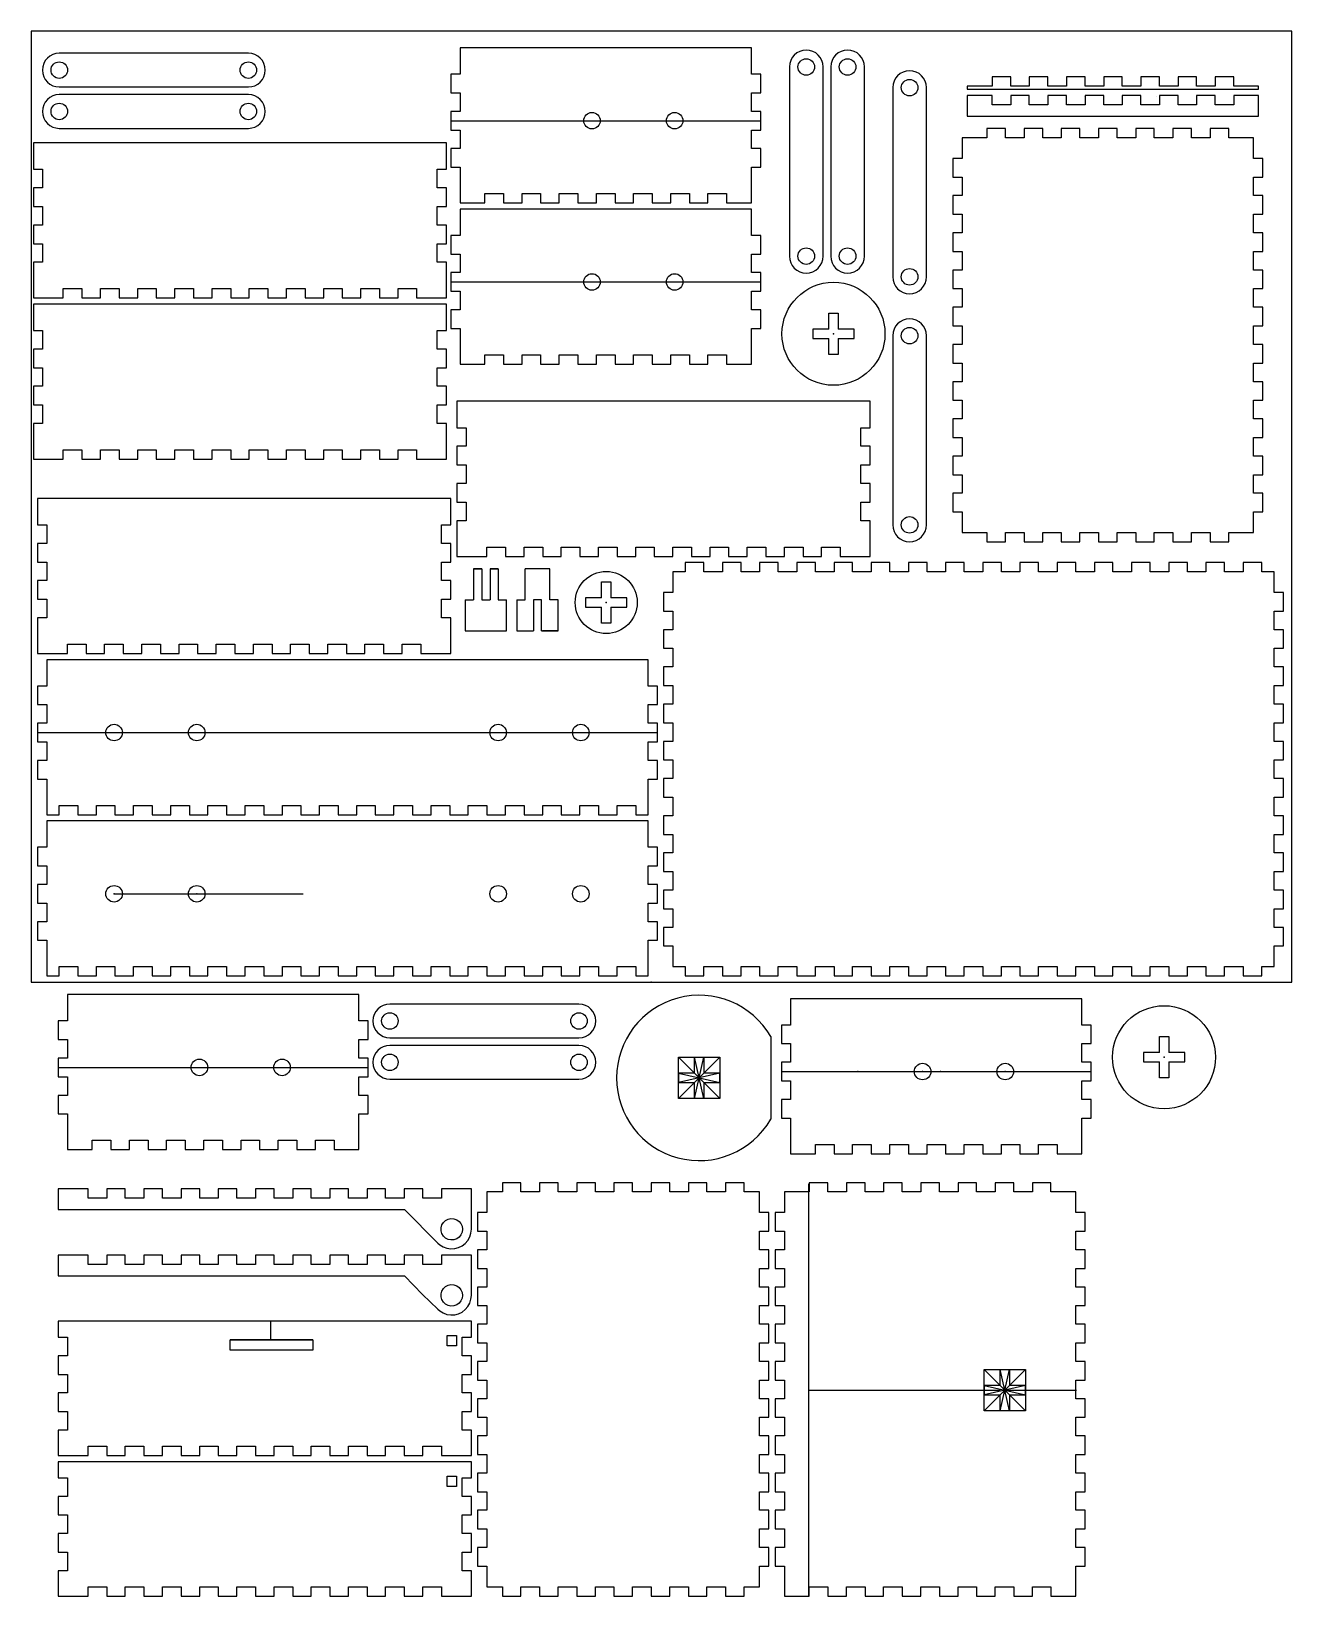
# Model space of a CAD drawing. Header units: metres. Extents: x -0.3 to 0.31, y -0.297 to 0.46.
import ezdxf

# ---------------------------------------------------------------- set-up
doc = ezdxf.new("R2010")
doc.units = ezdxf.units.M
doc.header["$MEASUREMENT"] = 0
for name, color, linetype in [('cool box v2_box (3)', 7, 'Continuous'), ('cool box v2_box (4)', 7, 'Continuous'), ('cool box v2_box (5)', 7, 'Continuous'), ('cool box v2_Sketch4', 7, 'Continuous'), ('cool box v2_Sketch5', 7, 'Continuous')]:
    doc.layers.add(name, color=color, linetype=linetype)

msp = doc.modelspace()

# ---------------------------------------------------------------- linework, layer by layer
at = {"layer": 'cool box v2_box (3)'}
for p, q in [((-0.19494, 0.4494), (-0.28646, 0.4494)), ((-0.0925, 0.452), (-0.0925, 0.43925)), ((0.0485, 0.452), (-0.0925, 0.452)), ((0.0485, 0.43925), (0.0485, 0.452)), ((-0.097, 0.43925), (-0.097, 0.43025)), ((-0.0925, 0.43925), (-0.097, 0.43925)), ((0.053, 0.43925), (0.0485, 0.43925)), ((0.053, 0.43025), (0.053, 0.43925)), ((0.06688, 0.44275), (0.06688, 0.35123)), ((0.08323, 0.35123), (0.08323, 0.44275)), ((0.08688, 0.44275), (0.08688, 0.35123)), ((0.10323, 0.35123), (0.10323, 0.44275)), ((-0.28646, 0.43306), (-0.19494, 0.43306)), ((0.11688, 0.43275), (0.11688, 0.34123)), ((0.13323, 0.34123), (0.13323, 0.43275)), ((-0.19494, 0.4294), (-0.28646, 0.4294)), ((-0.097, 0.43025), (-0.0925, 0.43025)), ((-0.0925, 0.43025), (-0.0925, 0.42125)), ((0.0485, 0.42125), (0.0485, 0.43025)), ((0.0485, 0.43025), (0.053, 0.43025)), ((-0.0925, 0.42125), (-0.097, 0.42125)), ((-0.097, 0.42125), (-0.097, 0.41225)), ((-0.097, 0.41675), (0.053, 0.41675)), ((0.053, 0.42125), (0.0485, 0.42125)), ((0.053, 0.41225), (0.053, 0.42125)), ((-0.28646, 0.41306), (-0.19494, 0.41306)), ((-0.097, 0.41225), (-0.0925, 0.41225)), ((-0.0925, 0.41225), (-0.0925, 0.40325)), ((0.0485, 0.41225), (0.053, 0.41225)), ((0.0485, 0.40325), (0.0485, 0.41225)), ((0.1625, 0.413), (0.1625, 0.4085)), ((0.1715, 0.413), (0.1625, 0.413)), ((0.1715, 0.4085), (0.1715, 0.413)), ((0.1805, 0.413), (0.1805, 0.4085)), ((0.1895, 0.413), (0.1805, 0.413)), ((0.1895, 0.4085), (0.1895, 0.413)), ((0.2075, 0.413), (0.1985, 0.413)), ((0.1985, 0.413), (0.1985, 0.4085)), ((0.2075, 0.4085), (0.2075, 0.413)), ((0.2165, 0.413), (0.2165, 0.4085)), ((0.2255, 0.413), (0.2165, 0.413)), ((0.2255, 0.4085), (0.2255, 0.413)), ((0.2435, 0.413), (0.2345, 0.413)), ((0.2345, 0.413), (0.2345, 0.4085)), ((0.2435, 0.4085), (0.2435, 0.413)), ((0.2615, 0.413), (0.2525, 0.413)), ((0.2525, 0.413), (0.2525, 0.4085)), ((0.2615, 0.4085), (0.2615, 0.413)), ((0.2795, 0.413), (0.2705, 0.413)), ((0.2705, 0.413), (0.2705, 0.4085)), ((0.2795, 0.4085), (0.2795, 0.413)), ((-0.299, 0.406), (-0.299, 0.39325)), ((-0.2945, 0.406), (-0.299, 0.406)), ((-0.1035, 0.406), (-0.2945, 0.406)), ((-0.099, 0.406), (-0.1035, 0.406)), ((-0.099, 0.39325), (-0.099, 0.406)), ((-0.097, 0.40325), (-0.097, 0.39425)), ((-0.0925, 0.40325), (-0.097, 0.40325)), ((0.053, 0.40325), (0.0485, 0.40325)), ((0.053, 0.39425), (0.053, 0.40325)), ((0.1505, 0.4085), (0.1505, 0.3985)), ((0.1625, 0.4085), (0.1505, 0.4085)), ((0.1805, 0.4085), (0.1715, 0.4085)), ((0.1985, 0.4085), (0.1895, 0.4085)), ((0.2165, 0.4085), (0.2075, 0.4085)), ((0.2345, 0.4085), (0.2255, 0.4085)), ((0.2525, 0.4085), (0.2435, 0.4085)), ((0.2705, 0.4085), (0.2615, 0.4085)), ((0.2915, 0.4085), (0.2795, 0.4085)), ((0.2915, 0.3985), (0.2915, 0.4085)), ((-0.097, 0.39425), (-0.0925, 0.39425)), ((-0.0925, 0.39425), (-0.0925, 0.3815)), ((0.0485, 0.39425), (0.053, 0.39425)), ((0.0485, 0.3815), (0.0485, 0.39425)), ((0.1505, 0.3985), (0.146, 0.3985)), ((0.146, 0.3985), (0.146, 0.3895)), ((0.296, 0.3985), (0.2915, 0.3985)), ((0.296, 0.3895), (0.296, 0.3985)), ((-0.299, 0.39325), (-0.2945, 0.39325)), ((-0.2945, 0.39325), (-0.2945, 0.38425)), ((-0.1035, 0.39325), (-0.099, 0.39325)), ((-0.1035, 0.38425), (-0.1035, 0.39325)), ((0.146, 0.3895), (0.1505, 0.3895)), ((0.1505, 0.3895), (0.1505, 0.3805)), ((0.2915, 0.3805), (0.2915, 0.3895)), ((0.2915, 0.3895), (0.296, 0.3895)), ((-0.2945, 0.38425), (-0.299, 0.38425)), ((-0.299, 0.38425), (-0.299, 0.37525)), ((-0.099, 0.38425), (-0.1035, 0.38425)), ((-0.099, 0.37525), (-0.099, 0.38425)), ((-0.0925, 0.3815), (-0.0925, 0.377)), ((-0.0805, 0.377), (-0.0805, 0.3815)), ((-0.0805, 0.3815), (-0.0715, 0.3815)), ((-0.0715, 0.3815), (-0.0715, 0.377)), ((-0.0625, 0.3815), (-0.0535, 0.3815)), ((-0.0625, 0.377), (-0.0625, 0.3815)), ((-0.0535, 0.3815), (-0.0535, 0.377)), ((-0.0445, 0.3815), (-0.0355, 0.3815)), ((-0.0445, 0.377), (-0.0445, 0.3815)), ((-0.0355, 0.3815), (-0.0355, 0.377)), ((-0.0265, 0.377), (-0.0265, 0.3815)), ((-0.0265, 0.3815), (-0.0175, 0.3815)), ((-0.0175, 0.3815), (-0.0175, 0.377)), ((-0.0085, 0.377), (-0.0085, 0.3815)), ((-0.0085, 0.3815), (0.0005, 0.3815)), ((0.0005, 0.3815), (0.0005, 0.377)), ((0.0095, 0.377), (0.0095, 0.3815)), ((0.0095, 0.3815), (0.0185, 0.3815)), ((0.0185, 0.3815), (0.0185, 0.377)), ((0.0275, 0.377), (0.0275, 0.3815)), ((0.0275, 0.3815), (0.0365, 0.3815)), ((0.0365, 0.3815), (0.0365, 0.377)), ((0.0485, 0.377), (0.0485, 0.3815)), ((0.146, 0.3805), (0.146, 0.3715)), ((0.1505, 0.3805), (0.146, 0.3805)), ((0.296, 0.3805), (0.2915, 0.3805)), ((0.296, 0.3715), (0.296, 0.3805)), ((-0.299, 0.37525), (-0.2945, 0.37525)), ((-0.2945, 0.37525), (-0.2945, 0.36625)), ((-0.1035, 0.37525), (-0.099, 0.37525)), ((-0.1035, 0.36625), (-0.1035, 0.37525)), ((-0.0925, 0.377), (-0.0805, 0.377)), ((0.0485, 0.374), (-0.0925, 0.374)), ((-0.0925, 0.374), (-0.0925, 0.36125)), ((-0.0715, 0.377), (-0.0625, 0.377)), ((-0.0535, 0.377), (-0.0445, 0.377)), ((-0.0355, 0.377), (-0.0265, 0.377)), ((-0.0175, 0.377), (-0.0085, 0.377)), ((0.0005, 0.377), (0.0095, 0.377)), ((0.0185, 0.377), (0.0275, 0.377)), ((0.0365, 0.377), (0.0485, 0.377)), ((0.0485, 0.36125), (0.0485, 0.374)), ((0.146, 0.3715), (0.1505, 0.3715)), ((0.1505, 0.3715), (0.1505, 0.3625)), ((0.2915, 0.3625), (0.2915, 0.3715)), ((0.2915, 0.3715), (0.296, 0.3715)), ((-0.2945, 0.36625), (-0.299, 0.36625)), ((-0.299, 0.36625), (-0.299, 0.35725)), ((-0.099, 0.36625), (-0.1035, 0.36625)), ((-0.099, 0.35725), (-0.099, 0.36625)), ((-0.299, 0.35725), (-0.2945, 0.35725)), ((-0.2945, 0.35725), (-0.2945, 0.34825)), ((-0.1035, 0.34825), (-0.1035, 0.35725)), ((-0.1035, 0.35725), (-0.099, 0.35725)), ((-0.097, 0.36125), (-0.097, 0.35225)), ((-0.0925, 0.36125), (-0.097, 0.36125)), ((0.053, 0.36125), (0.0485, 0.36125)), ((0.053, 0.35225), (0.053, 0.36125)), ((0.1505, 0.3625), (0.146, 0.3625)), ((0.146, 0.3625), (0.146, 0.3535)), ((0.296, 0.3625), (0.2915, 0.3625)), ((0.296, 0.3535), (0.296, 0.3625)), ((-0.097, 0.35225), (-0.0925, 0.35225)), ((-0.0925, 0.35225), (-0.0925, 0.34325)), ((0.0485, 0.34325), (0.0485, 0.35225)), ((0.0485, 0.35225), (0.053, 0.35225)), ((0.146, 0.3535), (0.1505, 0.3535)), ((0.1505, 0.3535), (0.1505, 0.3445)), ((0.2915, 0.3535), (0.296, 0.3535)), ((0.2915, 0.3445), (0.2915, 0.3535)), ((-0.299, 0.34825), (-0.299, 0.3355)), ((-0.2945, 0.34825), (-0.299, 0.34825)), ((-0.099, 0.34825), (-0.1035, 0.34825)), ((-0.099, 0.3355), (-0.099, 0.34825)), ((-0.0925, 0.34325), (-0.097, 0.34325)), ((-0.097, 0.34325), (-0.097, 0.33425)), ((0.053, 0.34325), (0.0485, 0.34325)), ((0.053, 0.33425), (0.053, 0.34325)), ((0.146, 0.3445), (0.146, 0.3355)), ((0.1505, 0.3445), (0.146, 0.3445)), ((0.296, 0.3445), (0.2915, 0.3445)), ((0.296, 0.3355), (0.296, 0.3445)), ((-0.299, 0.3355), (-0.299, 0.331)), ((-0.2845, 0.331), (-0.2845, 0.3355)), ((-0.2845, 0.3355), (-0.2755, 0.3355)), ((-0.2755, 0.3355), (-0.2755, 0.331)), ((-0.2665, 0.3355), (-0.2575, 0.3355)), ((-0.2665, 0.331), (-0.2665, 0.3355)), ((-0.2575, 0.3355), (-0.2575, 0.331)), ((-0.2485, 0.331), (-0.2485, 0.3355)), ((-0.2485, 0.3355), (-0.2395, 0.3355)), ((-0.2395, 0.3355), (-0.2395, 0.331)), ((-0.2305, 0.331), (-0.2305, 0.3355)), ((-0.2305, 0.3355), (-0.2215, 0.3355)), ((-0.2215, 0.3355), (-0.2215, 0.331)), ((-0.2125, 0.331), (-0.2125, 0.3355)), ((-0.2125, 0.3355), (-0.2035, 0.3355)), ((-0.2035, 0.3355), (-0.2035, 0.331)), ((-0.1945, 0.331), (-0.1945, 0.3355)), ((-0.1945, 0.3355), (-0.1855, 0.3355)), ((-0.1855, 0.3355), (-0.1855, 0.331)), ((-0.1765, 0.331), (-0.1765, 0.3355)), ((-0.1765, 0.3355), (-0.1675, 0.3355)), ((-0.1675, 0.3355), (-0.1675, 0.331)), ((-0.1585, 0.331), (-0.1585, 0.3355)), ((-0.1585, 0.3355), (-0.1495, 0.3355)), ((-0.1495, 0.3355), (-0.1495, 0.331)), ((-0.1405, 0.331), (-0.1405, 0.3355)), ((-0.1405, 0.3355), (-0.1315, 0.3355)), ((-0.1315, 0.3355), (-0.1315, 0.331)), ((-0.1225, 0.3355), (-0.1135, 0.3355)), ((-0.1225, 0.331), (-0.1225, 0.3355)), ((-0.1135, 0.3355), (-0.1135, 0.331)), ((-0.099, 0.331), (-0.099, 0.3355)), ((-0.097, 0.33875), (0.053, 0.33875)), ((-0.097, 0.33425), (-0.0925, 0.33425)), ((-0.0925, 0.33425), (-0.0925, 0.32525)), ((0.0485, 0.32525), (0.0485, 0.33425)), ((0.0485, 0.33425), (0.053, 0.33425)), ((0.146, 0.3355), (0.1505, 0.3355)), ((0.1505, 0.3355), (0.1505, 0.3265)), ((0.2915, 0.3265), (0.2915, 0.3355)), ((0.2915, 0.3355), (0.296, 0.3355)), ((-0.299, 0.331), (-0.2945, 0.331)), ((-0.2945, 0.328), (-0.299, 0.328)), ((-0.299, 0.328), (-0.299, 0.31525)), ((-0.2945, 0.331), (-0.2845, 0.331)), ((-0.1035, 0.328), (-0.2945, 0.328)), ((-0.2755, 0.331), (-0.2665, 0.331)), ((-0.2575, 0.331), (-0.2485, 0.331)), ((-0.2395, 0.331), (-0.2305, 0.331)), ((-0.2215, 0.331), (-0.2125, 0.331)), ((-0.2035, 0.331), (-0.1945, 0.331)), ((-0.1855, 0.331), (-0.1765, 0.331)), ((-0.1675, 0.331), (-0.1585, 0.331)), ((-0.1495, 0.331), (-0.1405, 0.331)), ((-0.1315, 0.331), (-0.1225, 0.331)), ((-0.1135, 0.331), (-0.1035, 0.331)), ((-0.1035, 0.331), (-0.099, 0.331)), ((-0.099, 0.328), (-0.1035, 0.328)), ((-0.099, 0.31525), (-0.099, 0.328)), ((0.146, 0.3265), (0.146, 0.3175)), ((0.1505, 0.3265), (0.146, 0.3265)), ((0.296, 0.3265), (0.2915, 0.3265)), ((0.296, 0.3175), (0.296, 0.3265)), ((-0.097, 0.32525), (-0.097, 0.31625)), ((-0.0925, 0.32525), (-0.097, 0.32525)), ((0.053, 0.32525), (0.0485, 0.32525)), ((0.053, 0.31625), (0.053, 0.32525)), ((-0.299, 0.31525), (-0.2945, 0.31525)), ((-0.2945, 0.31525), (-0.2945, 0.30625)), ((-0.1035, 0.31525), (-0.099, 0.31525)), ((-0.1035, 0.30625), (-0.1035, 0.31525)), ((-0.097, 0.31625), (-0.0925, 0.31625)), ((-0.0925, 0.31625), (-0.0925, 0.3035)), ((0.0485, 0.31625), (0.053, 0.31625)), ((0.0485, 0.3035), (0.0485, 0.31625)), ((0.11688, 0.31275), (0.11688, 0.22123)), ((0.13323, 0.22123), (0.13323, 0.31275)), ((0.146, 0.3175), (0.1505, 0.3175)), ((0.1505, 0.3175), (0.1505, 0.3085)), ((0.2915, 0.3085), (0.2915, 0.3175)), ((0.2915, 0.3175), (0.296, 0.3175)), ((-0.2945, 0.30625), (-0.299, 0.30625)), ((-0.299, 0.30625), (-0.299, 0.29725)), ((-0.099, 0.30625), (-0.1035, 0.30625)), ((-0.099, 0.29725), (-0.099, 0.30625)), ((-0.0925, 0.3035), (-0.0925, 0.299)), ((-0.0805, 0.299), (-0.0805, 0.3035)), ((-0.0805, 0.3035), (-0.0715, 0.3035)), ((-0.0715, 0.3035), (-0.0715, 0.299)), ((-0.0625, 0.3035), (-0.0535, 0.3035)), ((-0.0625, 0.299), (-0.0625, 0.3035)), ((-0.0535, 0.3035), (-0.0535, 0.299)), ((-0.0445, 0.3035), (-0.0355, 0.3035)), ((-0.0445, 0.299), (-0.0445, 0.3035)), ((-0.0355, 0.3035), (-0.0355, 0.299)), ((-0.0265, 0.3035), (-0.0175, 0.3035)), ((-0.0265, 0.299), (-0.0265, 0.3035)), ((-0.0175, 0.3035), (-0.0175, 0.299)), ((-0.0085, 0.3035), (0.0005, 0.3035)), ((-0.0085, 0.299), (-0.0085, 0.3035)), ((0.0005, 0.3035), (0.0005, 0.299)), ((0.0095, 0.3035), (0.0185, 0.3035)), ((0.0095, 0.299), (0.0095, 0.3035)), ((0.0185, 0.3035), (0.0185, 0.299)), ((0.0275, 0.299), (0.0275, 0.3035)), ((0.0275, 0.3035), (0.0365, 0.3035)), ((0.0365, 0.3035), (0.0365, 0.299)), ((0.0485, 0.299), (0.0485, 0.3035)), ((0.146, 0.3085), (0.146, 0.2995)), ((0.1505, 0.3085), (0.146, 0.3085)), ((0.296, 0.3085), (0.2915, 0.3085)), ((0.296, 0.2995), (0.296, 0.3085)), ((-0.299, 0.29725), (-0.2945, 0.29725)), ((-0.2945, 0.29725), (-0.2945, 0.28825)), ((-0.1035, 0.29725), (-0.099, 0.29725)), ((-0.1035, 0.28825), (-0.1035, 0.29725)), ((-0.0925, 0.299), (-0.0805, 0.299)), ((-0.0715, 0.299), (-0.0625, 0.299)), ((-0.0535, 0.299), (-0.0445, 0.299)), ((-0.0355, 0.299), (-0.0265, 0.299)), ((-0.0175, 0.299), (-0.0085, 0.299)), ((0.0005, 0.299), (0.0095, 0.299)), ((0.0185, 0.299), (0.0275, 0.299)), ((0.0365, 0.299), (0.0485, 0.299)), ((0.146, 0.2995), (0.1505, 0.2995)), ((0.1505, 0.2995), (0.1505, 0.2905)), ((0.2915, 0.2995), (0.296, 0.2995)), ((0.2915, 0.2905), (0.2915, 0.2995)), ((-0.2945, 0.28825), (-0.299, 0.28825)), ((-0.299, 0.28825), (-0.299, 0.27925)), ((-0.099, 0.28825), (-0.1035, 0.28825)), ((-0.099, 0.27925), (-0.099, 0.28825)), ((0.146, 0.2905), (0.146, 0.2815)), ((0.1505, 0.2905), (0.146, 0.2905)), ((0.296, 0.2905), (0.2915, 0.2905)), ((0.296, 0.2815), (0.296, 0.2905)), ((0.146, 0.2815), (0.1505, 0.2815)), ((0.1505, 0.2815), (0.1505, 0.2725)), ((0.2915, 0.2815), (0.296, 0.2815)), ((0.2915, 0.2725), (0.2915, 0.2815)), ((-0.299, 0.27925), (-0.2945, 0.27925)), ((-0.2945, 0.27925), (-0.2945, 0.27025)), ((-0.1035, 0.27925), (-0.099, 0.27925)), ((-0.1035, 0.27025), (-0.1035, 0.27925)), ((-0.2945, 0.27025), (-0.299, 0.27025)), ((-0.299, 0.27025), (-0.299, 0.2575)), ((-0.099, 0.27025), (-0.1035, 0.27025)), ((-0.099, 0.2575), (-0.099, 0.27025)), ((0.146, 0.2725), (0.146, 0.2635)), ((0.1505, 0.2725), (0.146, 0.2725)), ((0.296, 0.2725), (0.2915, 0.2725)), ((0.296, 0.2635), (0.296, 0.2725)), ((-0.299, 0.2575), (-0.299, 0.253)), ((-0.2845, 0.253), (-0.2845, 0.2575)), ((-0.2845, 0.2575), (-0.2755, 0.2575)), ((-0.2755, 0.2575), (-0.2755, 0.253)), ((-0.2665, 0.253), (-0.2665, 0.2575)), ((-0.2665, 0.2575), (-0.2575, 0.2575)), ((-0.2575, 0.2575), (-0.2575, 0.253)), ((-0.2485, 0.253), (-0.2485, 0.2575)), ((-0.2485, 0.2575), (-0.2395, 0.2575)), ((-0.2395, 0.2575), (-0.2395, 0.253)), ((-0.2305, 0.253), (-0.2305, 0.2575)), ((-0.2305, 0.2575), (-0.2215, 0.2575)), ((-0.2215, 0.2575), (-0.2215, 0.253)), ((-0.2125, 0.253), (-0.2125, 0.2575)), ((-0.2125, 0.2575), (-0.2035, 0.2575)), ((-0.2035, 0.2575), (-0.2035, 0.253)), ((-0.1945, 0.253), (-0.1945, 0.2575)), ((-0.1945, 0.2575), (-0.1855, 0.2575)), ((-0.1855, 0.2575), (-0.1855, 0.253)), ((-0.1765, 0.2575), (-0.1675, 0.2575)), ((-0.1765, 0.253), (-0.1765, 0.2575)), ((-0.1675, 0.2575), (-0.1675, 0.253)), ((-0.1585, 0.253), (-0.1585, 0.2575)), ((-0.1585, 0.2575), (-0.1495, 0.2575)), ((-0.1495, 0.2575), (-0.1495, 0.253)), ((-0.1405, 0.2575), (-0.1315, 0.2575)), ((-0.1405, 0.253), (-0.1405, 0.2575)), ((-0.1315, 0.2575), (-0.1315, 0.253)), ((-0.1225, 0.253), (-0.1225, 0.2575)), ((-0.1225, 0.2575), (-0.1135, 0.2575)), ((-0.1135, 0.2575), (-0.1135, 0.253)), ((-0.099, 0.253), (-0.099, 0.2575)), ((0.146, 0.2635), (0.1505, 0.2635)), ((0.1505, 0.2635), (0.1505, 0.2545)), ((0.2915, 0.2635), (0.296, 0.2635)), ((0.2915, 0.2545), (0.2915, 0.2635)), ((-0.299, 0.253), (-0.2945, 0.253)), ((-0.2945, 0.253), (-0.2845, 0.253)), ((-0.2755, 0.253), (-0.2665, 0.253)), ((-0.2575, 0.253), (-0.2485, 0.253)), ((-0.2395, 0.253), (-0.2305, 0.253)), ((-0.2215, 0.253), (-0.2125, 0.253)), ((-0.2035, 0.253), (-0.1945, 0.253)), ((-0.1855, 0.253), (-0.1765, 0.253)), ((-0.1675, 0.253), (-0.1585, 0.253)), ((-0.1495, 0.253), (-0.1405, 0.253)), ((-0.1315, 0.253), (-0.1225, 0.253)), ((-0.1135, 0.253), (-0.1035, 0.253)), ((-0.1035, 0.253), (-0.099, 0.253)), ((0.1505, 0.2545), (0.146, 0.2545)), ((0.146, 0.2545), (0.146, 0.2455)), ((0.296, 0.2545), (0.2915, 0.2545)), ((0.296, 0.2455), (0.296, 0.2545)), ((0.146, 0.2455), (0.1505, 0.2455)), ((0.1505, 0.2455), (0.1505, 0.2365)), ((0.2915, 0.2455), (0.296, 0.2455)), ((0.2915, 0.2365), (0.2915, 0.2455)), ((0.1505, 0.2365), (0.146, 0.2365)), ((0.146, 0.2365), (0.146, 0.2275)), ((0.296, 0.2365), (0.2915, 0.2365)), ((0.296, 0.2275), (0.296, 0.2365)), ((0.146, 0.2275), (0.1505, 0.2275)), ((0.1505, 0.2275), (0.1505, 0.2175)), ((0.2915, 0.2275), (0.296, 0.2275)), ((0.2915, 0.2175), (0.2915, 0.2275)), ((0.1505, 0.2175), (0.1625, 0.2175)), ((0.1625, 0.2175), (0.1625, 0.213)), ((0.1625, 0.213), (0.1715, 0.213)), ((0.1715, 0.213), (0.1715, 0.2175)), ((0.1715, 0.2175), (0.1805, 0.2175)), ((0.1805, 0.2175), (0.1805, 0.213)), ((0.1805, 0.213), (0.1895, 0.213)), ((0.1895, 0.213), (0.1895, 0.2175)), ((0.1895, 0.2175), (0.1985, 0.2175)), ((0.1985, 0.2175), (0.1985, 0.213)), ((0.1985, 0.213), (0.2075, 0.213)), ((0.2075, 0.213), (0.2075, 0.2175)), ((0.2075, 0.2175), (0.2165, 0.2175)), ((0.2165, 0.2175), (0.2165, 0.213)), ((0.2165, 0.213), (0.2255, 0.213)), ((0.2255, 0.2175), (0.2345, 0.2175)), ((0.2255, 0.213), (0.2255, 0.2175)), ((0.2345, 0.2175), (0.2345, 0.213)), ((0.2345, 0.213), (0.2435, 0.213)), ((0.2435, 0.2175), (0.2525, 0.2175)), ((0.2435, 0.213), (0.2435, 0.2175)), ((0.2525, 0.2175), (0.2525, 0.213)), ((0.2525, 0.213), (0.2615, 0.213)), ((0.2615, 0.2175), (0.2705, 0.2175)), ((0.2615, 0.213), (0.2615, 0.2175)), ((0.2705, 0.2175), (0.2705, 0.213)), ((0.2705, 0.213), (0.2795, 0.213)), ((0.2795, 0.213), (0.2795, 0.2175)), ((0.2795, 0.2175), (0.2915, 0.2175)), ((-0.25994, 0.04275), (-0.16843, 0.04275)), ((-0.2825, -0.006), (-0.2825, -0.01875)), ((-0.1415, -0.006), (-0.2825, -0.006)), ((-0.1415, -0.01875), (-0.1415, -0.006)), ((-0.03494, -0.0106), (-0.12646, -0.0106)), ((0.0675, -0.008), (0.0675, -0.02075)), ((0.2085, -0.008), (0.0675, -0.008)), ((0.2085, -0.02075), (0.2085, -0.008)), ((-0.287, -0.01875), (-0.287, -0.02775)), ((-0.2825, -0.01875), (-0.287, -0.01875)), ((-0.137, -0.01875), (-0.1415, -0.01875)), ((-0.137, -0.02775), (-0.137, -0.01875)), ((0.063, -0.02075), (0.063, -0.02975)), ((0.0675, -0.02075), (0.063, -0.02075)), ((0.213, -0.02075), (0.2085, -0.02075)), ((0.213, -0.02975), (0.213, -0.02075)), ((-0.287, -0.02775), (-0.2825, -0.02775)), ((-0.2825, -0.02775), (-0.2825, -0.03675)), ((-0.1415, -0.02775), (-0.137, -0.02775)), ((-0.1415, -0.03675), (-0.1415, -0.02775)), ((-0.12646, -0.02694), (-0.03494, -0.02694)), ((0.063, -0.02975), (0.0675, -0.02975)), ((0.0675, -0.02975), (0.0675, -0.03875)), ((0.2085, -0.03875), (0.2085, -0.02975)), ((0.2085, -0.02975), (0.213, -0.02975)), ((-0.2825, -0.03675), (-0.287, -0.03675)), ((-0.287, -0.03675), (-0.287, -0.04575)), ((-0.137, -0.03675), (-0.1415, -0.03675)), ((-0.137, -0.04575), (-0.137, -0.03675)), ((-0.03494, -0.0306), (-0.12646, -0.0306)), ((-0.287, -0.04125), (-0.137, -0.04125)), ((0.063, -0.03875), (0.063, -0.04775)), ((0.0675, -0.03875), (0.063, -0.03875)), ((0.063, -0.04325), (0.213, -0.04325)), ((0.213, -0.03875), (0.2085, -0.03875)), ((0.213, -0.04775), (0.213, -0.03875)), ((-0.287, -0.04575), (-0.2825, -0.04575)), ((-0.2825, -0.04575), (-0.2825, -0.05475)), ((-0.1415, -0.05475), (-0.1415, -0.04575)), ((-0.1415, -0.04575), (-0.137, -0.04575)), ((-0.12646, -0.04694), (-0.03494, -0.04694)), ((0.063, -0.04775), (0.0675, -0.04775)), ((0.0675, -0.04775), (0.0675, -0.05675)), ((0.2085, -0.05675), (0.2085, -0.04775)), ((0.2085, -0.04775), (0.213, -0.04775)), ((-0.287, -0.05475), (-0.287, -0.06375)), ((-0.2825, -0.05475), (-0.287, -0.05475)), ((-0.137, -0.05475), (-0.1415, -0.05475)), ((-0.137, -0.06375), (-0.137, -0.05475)), ((0.0675, -0.05675), (0.063, -0.05675)), ((0.063, -0.05675), (0.063, -0.06575)), ((0.213, -0.05675), (0.2085, -0.05675)), ((0.213, -0.06575), (0.213, -0.05675)), ((-0.287, -0.06375), (-0.2825, -0.06375)), ((-0.2825, -0.06375), (-0.2825, -0.0765)), ((-0.1415, -0.0765), (-0.1415, -0.06375)), ((-0.1415, -0.06375), (-0.137, -0.06375)), ((0.063, -0.06575), (0.0675, -0.06575)), ((0.0675, -0.06575), (0.0675, -0.0785)), ((0.2085, -0.0785), (0.2085, -0.06575)), ((0.2085, -0.06575), (0.213, -0.06575)), ((-0.2825, -0.0765), (-0.2825, -0.081)), ((-0.2825, -0.081), (-0.2705, -0.081)), ((-0.2705, -0.0765), (-0.2615, -0.0765)), ((-0.2705, -0.081), (-0.2705, -0.0765)), ((-0.2615, -0.0765), (-0.2615, -0.081)), ((-0.2615, -0.081), (-0.2525, -0.081)), ((-0.2525, -0.0765), (-0.2435, -0.0765)), ((-0.2525, -0.081), (-0.2525, -0.0765)), ((-0.2435, -0.0765), (-0.2435, -0.081)), ((-0.2435, -0.081), (-0.2345, -0.081)), ((-0.2345, -0.081), (-0.2345, -0.0765)), ((-0.2345, -0.0765), (-0.2255, -0.0765)), ((-0.2255, -0.0765), (-0.2255, -0.081)), ((-0.2255, -0.081), (-0.2165, -0.081)), ((-0.2165, -0.081), (-0.2165, -0.0765)), ((-0.2165, -0.0765), (-0.2075, -0.0765)), ((-0.2075, -0.0765), (-0.2075, -0.081)), ((-0.2075, -0.081), (-0.1985, -0.081)), ((-0.1985, -0.0765), (-0.1895, -0.0765)), ((-0.1985, -0.081), (-0.1985, -0.0765)), ((-0.1895, -0.0765), (-0.1895, -0.081)), ((-0.1895, -0.081), (-0.1805, -0.081)), ((-0.1805, -0.0765), (-0.1715, -0.0765)), ((-0.1805, -0.081), (-0.1805, -0.0765)), ((-0.1715, -0.0765), (-0.1715, -0.081)), ((-0.1715, -0.081), (-0.1625, -0.081)), ((-0.1625, -0.081), (-0.1625, -0.0765)), ((-0.1625, -0.0765), (-0.1535, -0.0765)), ((-0.1535, -0.0765), (-0.1535, -0.081)), ((-0.1535, -0.081), (-0.1415, -0.081)), ((-0.1415, -0.081), (-0.1415, -0.0765)), ((0.0675, -0.0785), (0.0675, -0.083)), ((0.0675, -0.083), (0.0795, -0.083)), ((0.0795, -0.083), (0.0795, -0.0785)), ((0.0795, -0.0785), (0.0885, -0.0785)), ((0.0885, -0.0785), (0.0885, -0.083)), ((0.0885, -0.083), (0.0975, -0.083)), ((0.0975, -0.083), (0.0975, -0.0785)), ((0.0975, -0.0785), (0.1065, -0.0785)), ((0.1065, -0.0785), (0.1065, -0.083)), ((0.1065, -0.083), (0.1155, -0.083)), ((0.1155, -0.0785), (0.1245, -0.0785)), ((0.1155, -0.083), (0.1155, -0.0785)), ((0.1245, -0.0785), (0.1245, -0.083)), ((0.1245, -0.083), (0.1335, -0.083)), ((0.1335, -0.0785), (0.1425, -0.0785)), ((0.1335, -0.083), (0.1335, -0.0785)), ((0.1425, -0.0785), (0.1425, -0.083)), ((0.1425, -0.083), (0.1515, -0.083)), ((0.1515, -0.0785), (0.1605, -0.0785)), ((0.1515, -0.083), (0.1515, -0.0785)), ((0.1605, -0.0785), (0.1605, -0.083)), ((0.1605, -0.083), (0.1695, -0.083)), ((0.1695, -0.0785), (0.1785, -0.0785)), ((0.1695, -0.083), (0.1695, -0.0785)), ((0.1785, -0.0785), (0.1785, -0.083)), ((0.1785, -0.083), (0.1875, -0.083)), ((0.1875, -0.0785), (0.1965, -0.0785)), ((0.1875, -0.083), (0.1875, -0.0785)), ((0.1965, -0.0785), (0.1965, -0.083)), ((0.1965, -0.083), (0.2085, -0.083)), ((0.2085, -0.083), (0.2085, -0.0785))]:
    msp.add_line(p, q, dxfattribs=at)
for centre in [(-0.28646, 0.44123), (-0.19494, 0.44123), (0.07506, 0.44275), (0.09506, 0.44275), (0.12506, 0.43275), (-0.28646, 0.42123), (-0.19494, 0.42123), (-0.02864, 0.41675), (0.01136, 0.41675), (0.07506, 0.35123), (0.09506, 0.35123), (-0.02864, 0.33875), (0.01136, 0.33875), (0.12506, 0.34123), (0.12506, 0.31275), (0.12506, 0.22123), (-0.12646, -0.01877), (-0.03494, -0.01877), (-0.21864, -0.04125), (-0.17864, -0.04125), (-0.12646, -0.03877), (-0.03494, -0.03877), (0.13136, -0.04325), (0.17136, -0.04325)]:
    msp.add_circle(centre, 0.004, dxfattribs=at)
for centre, start, end in [((-0.28646, 0.44123), 90, 270), ((-0.19494, 0.44123), 270, 90), ((0.07506, 0.44275), 0, 180), ((0.09506, 0.44275), 0, 180), ((0.12506, 0.43275), 0, 180), ((-0.28646, 0.42123), 90, 270), ((-0.19494, 0.42123), 270, 90), ((0.07506, 0.35123), 180, 0), ((0.09506, 0.35123), 180, 0), ((0.12506, 0.34123), 180, 0), ((0.12506, 0.31275), 0, 180), ((0.12506, 0.22123), 180, 0), ((-0.12646, -0.01877), 90, 270), ((-0.03494, -0.01877), 270, 90), ((-0.12646, -0.03877), 90, 270), ((-0.03494, -0.03877), 270, 90)]:
    msp.add_arc(centre, 0.00817, start, end, dxfattribs=at)
for p in [(-0.25994, 0.04275), (-0.21994, 0.04275), (0, 0), (0.10006, -0.04325), (0.13136, -0.04325), (0.13136, -0.04325), (0.14006, -0.04325), (0.17136, -0.04325)]:
    msp.add_point(p, dxfattribs=at)
at = {"layer": 'cool box v2_box (4)'}
for p, q in [((0.165, 0.43351), (0.153, 0.43351)), ((0.153, 0.43351), (0.153, 0.43198)), ((0.153, 0.43198), (0.294, 0.43198)), ((0.174, 0.43801), (0.165, 0.43801)), ((0.165, 0.43801), (0.165, 0.43351)), ((0.174, 0.43351), (0.174, 0.43801)), ((0.183, 0.43351), (0.174, 0.43351)), ((0.183, 0.43801), (0.183, 0.43351)), ((0.192, 0.43801), (0.183, 0.43801)), ((0.192, 0.43351), (0.192, 0.43801)), ((0.201, 0.43351), (0.192, 0.43351)), ((0.21, 0.43801), (0.201, 0.43801)), ((0.201, 0.43801), (0.201, 0.43351)), ((0.21, 0.43351), (0.21, 0.43801)), ((0.219, 0.43351), (0.21, 0.43351)), ((0.228, 0.43801), (0.219, 0.43801)), ((0.219, 0.43801), (0.219, 0.43351)), ((0.228, 0.43351), (0.228, 0.43801)), ((0.237, 0.43351), (0.228, 0.43351)), ((0.246, 0.43801), (0.237, 0.43801)), ((0.237, 0.43801), (0.237, 0.43351)), ((0.246, 0.43351), (0.246, 0.43801)), ((0.255, 0.43351), (0.246, 0.43351)), ((0.264, 0.43801), (0.255, 0.43801)), ((0.255, 0.43801), (0.255, 0.43351)), ((0.264, 0.43351), (0.264, 0.43801)), ((0.273, 0.43351), (0.264, 0.43351)), ((0.273, 0.43801), (0.273, 0.43351)), ((0.282, 0.43801), (0.273, 0.43801)), ((0.282, 0.43351), (0.282, 0.43801)), ((0.294, 0.43351), (0.282, 0.43351)), ((0.294, 0.43198), (0.294, 0.43351)), ((0.165, 0.42898), (0.153, 0.42898)), ((0.153, 0.42898), (0.153, 0.42448)), ((0.153, 0.42448), (0.153, 0.41898)), ((0.165, 0.42448), (0.165, 0.42898)), ((0.174, 0.42448), (0.165, 0.42448)), ((0.183, 0.42898), (0.174, 0.42898)), ((0.174, 0.42898), (0.174, 0.42448)), ((0.183, 0.42448), (0.183, 0.42898)), ((0.192, 0.42448), (0.183, 0.42448)), ((0.201, 0.42898), (0.192, 0.42898)), ((0.192, 0.42898), (0.192, 0.42448)), ((0.201, 0.42448), (0.201, 0.42898)), ((0.21, 0.42448), (0.201, 0.42448)), ((0.20209, 0.42513), (0.20209, 0.42513)), ((0.20966, 0.42861), (0.20966, 0.42861)), ((0.219, 0.42898), (0.21, 0.42898)), ((0.21, 0.42898), (0.21, 0.42448)), ((0.219, 0.42448), (0.219, 0.42898)), ((0.228, 0.42448), (0.219, 0.42448)), ((0.237, 0.42898), (0.228, 0.42898)), ((0.228, 0.42898), (0.228, 0.42448)), ((0.237, 0.42448), (0.237, 0.42898)), ((0.246, 0.42448), (0.237, 0.42448)), ((0.24477, 0.42861), (0.24477, 0.42861)), ((0.246, 0.42898), (0.246, 0.42448)), ((0.255, 0.42898), (0.246, 0.42898)), ((0.255, 0.42448), (0.255, 0.42898)), ((0.264, 0.42448), (0.255, 0.42448)), ((0.273, 0.42898), (0.264, 0.42898)), ((0.264, 0.42898), (0.264, 0.42448)), ((0.273, 0.42448), (0.273, 0.42898)), ((0.282, 0.42448), (0.273, 0.42448)), ((0.282, 0.42898), (0.282, 0.42448)), ((0.294, 0.42898), (0.282, 0.42898)), ((0.294, 0.42448), (0.294, 0.42898)), ((0.294, 0.41898), (0.294, 0.42448)), ((0.153, 0.41898), (0.294, 0.41898)), ((-0.063, -0.097), (-0.072, -0.097)), ((-0.072, -0.097), (-0.072, -0.1015)), ((-0.063, -0.1015), (-0.063, -0.097)), ((-0.054, -0.097), (-0.054, -0.1015)), ((-0.045, -0.097), (-0.054, -0.097)), ((-0.045, -0.1015), (-0.045, -0.097)), ((-0.027, -0.097), (-0.036, -0.097)), ((-0.036, -0.097), (-0.036, -0.1015)), ((-0.027, -0.1015), (-0.027, -0.097)), ((-0.018, -0.097), (-0.018, -0.1015)), ((-0.009, -0.097), (-0.018, -0.097)), ((-0.009, -0.1015), (-0.009, -0.097)), ((0.009, -0.097), (0, -0.097)), ((0, -0.097), (0, -0.1015)), ((0.009, -0.1015), (0.009, -0.097)), ((0.018, -0.097), (0.018, -0.1015)), ((0.027, -0.097), (0.018, -0.097)), ((0.027, -0.1015), (0.027, -0.097)), ((0.036, -0.097), (0.036, -0.1015)), ((0.045, -0.097), (0.036, -0.097)), ((0.045, -0.1015), (0.045, -0.097)), ((0.0855, -0.097), (0.0765, -0.097)), ((0.0765, -0.097), (0.0765, -0.1015)), ((0.0855, -0.1015), (0.0855, -0.097)), ((0.0945, -0.097), (0.0945, -0.1015)), ((0.1035, -0.097), (0.0945, -0.097)), ((0.1035, -0.1015), (0.1035, -0.097)), ((0.1215, -0.097), (0.1125, -0.097)), ((0.1125, -0.097), (0.1125, -0.1015)), ((0.1215, -0.1015), (0.1215, -0.097)), ((0.1395, -0.097), (0.1305, -0.097)), ((0.1305, -0.097), (0.1305, -0.1015)), ((0.1395, -0.1015), (0.1395, -0.097)), ((0.1485, -0.097), (0.1485, -0.1015)), ((0.1575, -0.097), (0.1485, -0.097)), ((0.1575, -0.1015), (0.1575, -0.097)), ((0.1665, -0.097), (0.1665, -0.1015)), ((0.1755, -0.097), (0.1665, -0.097)), ((0.1755, -0.1015), (0.1755, -0.097)), ((0.1935, -0.097), (0.1845, -0.097)), ((0.1845, -0.097), (0.1845, -0.1015)), ((0.1935, -0.1015), (0.1935, -0.097)), ((-0.2825, -0.10002), (-0.287, -0.10002)), ((-0.287, -0.10002), (-0.287, -0.10552)), ((-0.287, -0.10552), (-0.287, -0.11002)), ((-0.2725, -0.10002), (-0.2825, -0.10002)), ((-0.2725, -0.10452), (-0.2725, -0.10002)), ((-0.2635, -0.10452), (-0.2725, -0.10452)), ((-0.2635, -0.10002), (-0.2635, -0.10452)), ((-0.2545, -0.10002), (-0.2635, -0.10002)), ((-0.2545, -0.10452), (-0.2545, -0.10002)), ((-0.2455, -0.10452), (-0.2545, -0.10452)), ((-0.2365, -0.10002), (-0.2455, -0.10002)), ((-0.2455, -0.10002), (-0.2455, -0.10452)), ((-0.2365, -0.10452), (-0.2365, -0.10002)), ((-0.2275, -0.10452), (-0.2365, -0.10452)), ((-0.2275, -0.10002), (-0.2275, -0.10452)), ((-0.2185, -0.10002), (-0.2275, -0.10002)), ((-0.2185, -0.10452), (-0.2185, -0.10002)), ((-0.2095, -0.10452), (-0.2185, -0.10452)), ((-0.2005, -0.10002), (-0.2095, -0.10002)), ((-0.2095, -0.10002), (-0.2095, -0.10452)), ((-0.2005, -0.10452), (-0.2005, -0.10002)), ((-0.1915, -0.10452), (-0.2005, -0.10452)), ((-0.1915, -0.10002), (-0.1915, -0.10452)), ((-0.1825, -0.10002), (-0.1915, -0.10002)), ((-0.1825, -0.10452), (-0.1825, -0.10002)), ((-0.1735, -0.10452), (-0.1825, -0.10452)), ((-0.1645, -0.10002), (-0.1735, -0.10002)), ((-0.1735, -0.10002), (-0.1735, -0.10452)), ((-0.1645, -0.10452), (-0.1645, -0.10002)), ((-0.1555, -0.10452), (-0.1645, -0.10452)), ((-0.1465, -0.10002), (-0.1555, -0.10002)), ((-0.1555, -0.10002), (-0.1555, -0.10452)), ((-0.1465, -0.10452), (-0.1465, -0.10002)), ((-0.1375, -0.10452), (-0.1465, -0.10452)), ((-0.1375, -0.10002), (-0.1375, -0.10452)), ((-0.1285, -0.10002), (-0.1375, -0.10002)), ((-0.1285, -0.10452), (-0.1285, -0.10002)), ((-0.1195, -0.10452), (-0.1285, -0.10452)), ((-0.1195, -0.10002), (-0.1195, -0.10452)), ((-0.1105, -0.10002), (-0.1195, -0.10002)), ((-0.1105, -0.10452), (-0.1105, -0.10002)), ((-0.1015, -0.10452), (-0.1105, -0.10452)), ((-0.1015, -0.10002), (-0.1015, -0.10452)), ((-0.0915, -0.10002), (-0.1015, -0.10002)), ((-0.087, -0.10002), (-0.0915, -0.10002)), ((-0.087, -0.11002), (-0.087, -0.10002)), ((-0.072, -0.1015), (-0.0795, -0.1015)), ((-0.0795, -0.1015), (-0.0795, -0.1115)), ((-0.054, -0.1015), (-0.063, -0.1015)), ((-0.036, -0.1015), (-0.045, -0.1015)), ((-0.018, -0.1015), (-0.027, -0.1015)), ((0, -0.1015), (-0.009, -0.1015)), ((0.018, -0.1015), (0.009, -0.1015)), ((0.036, -0.1015), (0.027, -0.1015)), ((0.0525, -0.1015), (0.045, -0.1015)), ((0.0525, -0.1115), (0.0525, -0.1015)), ((0.0765, -0.1015), (0.0645, -0.1015)), ((0.0645, -0.1015), (0.0645, -0.1115)), ((0.0945, -0.1015), (0.0855, -0.1015)), ((0.1125, -0.1015), (0.1035, -0.1015)), ((0.1305, -0.1015), (0.1215, -0.1015)), ((0.1485, -0.1015), (0.1395, -0.1015)), ((0.1665, -0.1015), (0.1575, -0.1015)), ((0.1845, -0.1015), (0.1755, -0.1015)), ((0.2055, -0.1015), (0.1935, -0.1015)), ((0.2055, -0.1115), (0.2055, -0.1015)), ((-0.287, -0.11002), (-0.11943, -0.11002)), ((-0.11943, -0.11002), (-0.10322, -0.12624)), ((-0.087, -0.11952), (-0.087, -0.11002)), ((-0.0795, -0.1115), (-0.084, -0.1115)), ((-0.084, -0.1115), (-0.084, -0.1205)), ((0.057, -0.1115), (0.0525, -0.1115)), ((0.057, -0.1205), (0.057, -0.1115)), ((0.06, -0.1115), (0.06, -0.1205)), ((0.0645, -0.1115), (0.06, -0.1115)), ((0.21, -0.1115), (0.2055, -0.1115)), ((0.21, -0.1205), (0.21, -0.1115)), ((-0.10168, -0.11882), (-0.10129, -0.11745)), ((-0.10168, -0.12023), (-0.10168, -0.11882)), ((-0.10129, -0.1216), (-0.10168, -0.12023)), ((-0.10129, -0.11745), (-0.10056, -0.11624)), ((-0.10056, -0.11624), (-0.09952, -0.11528)), ((-0.09952, -0.11528), (-0.09827, -0.11462)), ((-0.09827, -0.11462), (-0.09688, -0.11434)), ((-0.09688, -0.11434), (-0.09547, -0.11443)), ((-0.09547, -0.11443), (-0.09413, -0.11491)), ((-0.09413, -0.11491), (-0.09298, -0.11572)), ((-0.09298, -0.11572), (-0.09208, -0.11682)), ((-0.09208, -0.11682), (-0.09152, -0.11812)), ((-0.09152, -0.12093), (-0.09208, -0.12223)), ((-0.09152, -0.11812), (-0.09132, -0.11952)), ((-0.09132, -0.11952), (-0.09152, -0.12093)), ((-0.08722, -0.12144), (-0.08702, -0.11952)), ((-0.08702, -0.11952), (-0.087, -0.11952)), ((-0.084, -0.1205), (-0.0795, -0.1205)), ((-0.0795, -0.1205), (-0.0795, -0.1295)), ((0.0525, -0.1295), (0.0525, -0.1205)), ((0.0525, -0.1205), (0.057, -0.1205)), ((0.06, -0.1205), (0.0645, -0.1205)), ((0.0645, -0.1205), (0.0645, -0.1295)), ((0.2055, -0.1205), (0.21, -0.1205)), ((0.2055, -0.1295), (0.2055, -0.1205)), ((-0.10322, -0.1262), (-0.10234, -0.12704)), ((-0.10322, -0.12624), (-0.10322, -0.1262)), ((-0.10234, -0.12704), (-0.10071, -0.12805)), ((-0.10056, -0.12281), (-0.10129, -0.1216)), ((-0.10071, -0.12805), (-0.0989, -0.12872)), ((-0.09952, -0.12377), (-0.10056, -0.12281)), ((-0.09827, -0.12442), (-0.09952, -0.12377)), ((-0.0989, -0.12872), (-0.09701, -0.12901)), ((-0.09688, -0.12471), (-0.09827, -0.12442)), ((-0.09547, -0.12461), (-0.09688, -0.12471)), ((-0.09413, -0.12414), (-0.09547, -0.12461)), ((-0.09509, -0.12891), (-0.09323, -0.12843)), ((-0.09298, -0.12332), (-0.09413, -0.12414)), ((-0.09323, -0.12843), (-0.0915, -0.12759)), ((-0.09208, -0.12223), (-0.09298, -0.12332)), ((-0.0915, -0.12759), (-0.08998, -0.12641)), ((-0.08998, -0.12641), (-0.08873, -0.12495)), ((-0.08873, -0.12495), (-0.08779, -0.12327)), ((-0.08779, -0.12327), (-0.08722, -0.12144)), ((-0.2825, -0.13201), (-0.287, -0.13201)), ((-0.287, -0.13201), (-0.287, -0.13751)), ((-0.2725, -0.13201), (-0.2825, -0.13201)), ((-0.2725, -0.13651), (-0.2725, -0.13201)), ((-0.2635, -0.13201), (-0.2635, -0.13651)), ((-0.2545, -0.13201), (-0.2635, -0.13201)), ((-0.2545, -0.13651), (-0.2545, -0.13201)), ((-0.2455, -0.13201), (-0.2455, -0.13651)), ((-0.2365, -0.13201), (-0.2455, -0.13201)), ((-0.2365, -0.13651), (-0.2365, -0.13201)), ((-0.2275, -0.13201), (-0.2275, -0.13651)), ((-0.2185, -0.13201), (-0.2275, -0.13201)), ((-0.2185, -0.13651), (-0.2185, -0.13201)), ((-0.2095, -0.13201), (-0.2095, -0.13651)), ((-0.2005, -0.13201), (-0.2095, -0.13201)), ((-0.2005, -0.13651), (-0.2005, -0.13201)), ((-0.1915, -0.13201), (-0.1915, -0.13651)), ((-0.1825, -0.13201), (-0.1915, -0.13201)), ((-0.1825, -0.13651), (-0.1825, -0.13201)), ((-0.1735, -0.13201), (-0.1735, -0.13651)), ((-0.1645, -0.13201), (-0.1735, -0.13201)), ((-0.1645, -0.13651), (-0.1645, -0.13201)), ((-0.1465, -0.13201), (-0.1555, -0.13201)), ((-0.1555, -0.13201), (-0.1555, -0.13651)), ((-0.1465, -0.13651), (-0.1465, -0.13201)), ((-0.1375, -0.13201), (-0.1375, -0.13651)), ((-0.1285, -0.13201), (-0.1375, -0.13201)), ((-0.1285, -0.13651), (-0.1285, -0.13201)), ((-0.1195, -0.13201), (-0.1195, -0.13651)), ((-0.1105, -0.13201), (-0.1195, -0.13201)), ((-0.1105, -0.13651), (-0.1105, -0.13201)), ((-0.0915, -0.13201), (-0.1015, -0.13201)), ((-0.1015, -0.13201), (-0.1015, -0.13651)), ((-0.09701, -0.12901), (-0.09509, -0.12891)), ((-0.087, -0.13201), (-0.0915, -0.13201)), ((-0.087, -0.14201), (-0.087, -0.13201)), ((-0.0795, -0.1295), (-0.084, -0.1295)), ((-0.084, -0.1295), (-0.084, -0.1385)), ((0.057, -0.1295), (0.0525, -0.1295)), ((0.057, -0.1385), (0.057, -0.1295)), ((0.0645, -0.1295), (0.06, -0.1295)), ((0.06, -0.1295), (0.06, -0.1385)), ((0.21, -0.1295), (0.2055, -0.1295)), ((0.21, -0.1385), (0.21, -0.1295)), ((-0.287, -0.13751), (-0.287, -0.14201)), ((-0.287, -0.14201), (-0.11943, -0.14201)), ((-0.2635, -0.13651), (-0.2725, -0.13651)), ((-0.2455, -0.13651), (-0.2545, -0.13651)), ((-0.2275, -0.13651), (-0.2365, -0.13651)), ((-0.2095, -0.13651), (-0.2185, -0.13651)), ((-0.1915, -0.13651), (-0.2005, -0.13651)), ((-0.1735, -0.13651), (-0.1825, -0.13651)), ((-0.1555, -0.13651), (-0.1645, -0.13651)), ((-0.1375, -0.13651), (-0.1465, -0.13651)), ((-0.1195, -0.13651), (-0.1285, -0.13651)), ((-0.11943, -0.14201), (-0.11065, -0.15112)), ((-0.1015, -0.13651), (-0.1105, -0.13651)), ((-0.087, -0.15151), (-0.087, -0.14201)), ((-0.084, -0.1385), (-0.0795, -0.1385)), ((-0.0795, -0.1385), (-0.0795, -0.1475)), ((0.0525, -0.1385), (0.057, -0.1385)), ((0.0525, -0.1475), (0.0525, -0.1385)), ((0.06, -0.1385), (0.0645, -0.1385)), ((0.0645, -0.1385), (0.0645, -0.1475)), ((0.2055, -0.1475), (0.2055, -0.1385)), ((0.2055, -0.1385), (0.21, -0.1385)), ((-0.11065, -0.15112), (-0.10322, -0.15819)), ((-0.10168, -0.1508), (-0.10129, -0.14944)), ((-0.10168, -0.15222), (-0.10168, -0.1508)), ((-0.10129, -0.14944), (-0.10056, -0.14823)), ((-0.10056, -0.14823), (-0.09952, -0.14726)), ((-0.09952, -0.14726), (-0.09827, -0.14661)), ((-0.09827, -0.14661), (-0.09688, -0.14632)), ((-0.09688, -0.14632), (-0.09547, -0.14642)), ((-0.09547, -0.14642), (-0.09413, -0.14689)), ((-0.09413, -0.14689), (-0.09298, -0.14771)), ((-0.09298, -0.14771), (-0.09208, -0.14881)), ((-0.09208, -0.14881), (-0.09152, -0.15011)), ((-0.09152, -0.15011), (-0.09132, -0.15151)), ((-0.0795, -0.1475), (-0.084, -0.1475)), ((-0.084, -0.1475), (-0.084, -0.1565)), ((0.057, -0.1475), (0.0525, -0.1475)), ((0.057, -0.1565), (0.057, -0.1475)), ((0.0645, -0.1475), (0.06, -0.1475)), ((0.06, -0.1475), (0.06, -0.1565)), ((0.21, -0.1475), (0.2055, -0.1475)), ((0.21, -0.1565), (0.21, -0.1475)), ((-0.10322, -0.15819), (-0.10234, -0.15902)), ((-0.10234, -0.15902), (-0.10071, -0.16004)), ((-0.10129, -0.15358), (-0.10168, -0.15222)), ((-0.10056, -0.15479), (-0.10129, -0.15358)), ((-0.09952, -0.15576), (-0.10056, -0.15479)), ((-0.09827, -0.15641), (-0.09952, -0.15576)), ((-0.09688, -0.1567), (-0.09827, -0.15641)), ((-0.09547, -0.1566), (-0.09688, -0.1567)), ((-0.09413, -0.15613), (-0.09547, -0.1566)), ((-0.09298, -0.15531), (-0.09413, -0.15613)), ((-0.09208, -0.15421), (-0.09298, -0.15531)), ((-0.09152, -0.15291), (-0.09208, -0.15421)), ((-0.09132, -0.15151), (-0.09152, -0.15291)), ((-0.0915, -0.15957), (-0.08998, -0.1584)), ((-0.08998, -0.1584), (-0.08873, -0.15694)), ((-0.08873, -0.15694), (-0.08779, -0.15526)), ((-0.08779, -0.15526), (-0.08722, -0.15342)), ((-0.08722, -0.15342), (-0.08702, -0.15151)), ((-0.08702, -0.15151), (-0.087, -0.15151)), ((-0.084, -0.1565), (-0.0795, -0.1565)), ((-0.0795, -0.1565), (-0.0795, -0.1655)), ((0.0525, -0.1655), (0.0525, -0.1565)), ((0.0525, -0.1565), (0.057, -0.1565)), ((0.06, -0.1565), (0.0645, -0.1565)), ((0.0645, -0.1565), (0.0645, -0.1655)), ((0.2055, -0.1655), (0.2055, -0.1565)), ((0.2055, -0.1565), (0.21, -0.1565)), ((-0.2825, -0.164), (-0.287, -0.164)), ((-0.287, -0.164), (-0.287, -0.17175)), ((-0.0915, -0.164), (-0.2825, -0.164)), ((-0.18422, -0.164), (-0.18422, -0.173)), ((-0.10071, -0.16004), (-0.0989, -0.16071)), ((-0.0989, -0.16071), (-0.09701, -0.161)), ((-0.09701, -0.161), (-0.09509, -0.1609)), ((-0.09509, -0.1609), (-0.09323, -0.16042)), ((-0.09323, -0.16042), (-0.0915, -0.15957)), ((-0.087, -0.164), (-0.0915, -0.164)), ((-0.087, -0.17175), (-0.087, -0.164)), ((-0.084, -0.1655), (-0.084, -0.1745)), ((-0.0795, -0.1655), (-0.084, -0.1655)), ((0.057, -0.1655), (0.0525, -0.1655)), ((0.057, -0.1745), (0.057, -0.1655)), ((0.0645, -0.1655), (0.06, -0.1655)), ((0.06, -0.1655), (0.06, -0.1745)), ((0.21, -0.1655), (0.2055, -0.1655)), ((0.21, -0.1745), (0.21, -0.1655)), ((-0.287, -0.17175), (-0.2825, -0.17175)), ((-0.2825, -0.17175), (-0.2825, -0.18075)), ((-0.16378, -0.173), (-0.20378, -0.173)), ((-0.20378, -0.173), (-0.16377, -0.173)), ((-0.20378, -0.178), (-0.20378, -0.173)), ((-0.18422, -0.173), (-0.16378, -0.173)), ((-0.16377, -0.173), (-0.16377, -0.178)), ((-0.09875, -0.176), (-0.09875, -0.171)), ((-0.09875, -0.171), (-0.09425, -0.171)), ((-0.09425, -0.171), (-0.09425, -0.176)), ((-0.0915, -0.18075), (-0.0915, -0.17175)), ((-0.0915, -0.17175), (-0.087, -0.17175)), ((-0.287, -0.18075), (-0.287, -0.18975)), ((-0.2825, -0.18075), (-0.287, -0.18075)), ((-0.16377, -0.178), (-0.20378, -0.178)), ((-0.09425, -0.176), (-0.09875, -0.176)), ((-0.087, -0.18075), (-0.0915, -0.18075)), ((-0.087, -0.18975), (-0.087, -0.18075)), ((-0.084, -0.1745), (-0.0795, -0.1745)), ((-0.0795, -0.1745), (-0.0795, -0.1835)), ((0.0525, -0.1835), (0.0525, -0.1745)), ((0.0525, -0.1745), (0.057, -0.1745)), ((0.06, -0.1745), (0.0645, -0.1745)), ((0.0645, -0.1745), (0.0645, -0.1835)), ((0.2055, -0.1745), (0.21, -0.1745)), ((0.2055, -0.1835), (0.2055, -0.1745)), ((-0.084, -0.1835), (-0.084, -0.1925)), ((-0.0795, -0.1835), (-0.084, -0.1835)), ((0.057, -0.1835), (0.0525, -0.1835)), ((0.057, -0.1925), (0.057, -0.1835)), ((0.0645, -0.1835), (0.06, -0.1835)), ((0.06, -0.1835), (0.06, -0.1925)), ((0.21, -0.1835), (0.2055, -0.1835)), ((0.21, -0.1925), (0.21, -0.1835)), ((-0.287, -0.18975), (-0.2825, -0.18975)), ((-0.2825, -0.18975), (-0.2825, -0.19875)), ((-0.0915, -0.19875), (-0.0915, -0.18975)), ((-0.0915, -0.18975), (-0.087, -0.18975)), ((-0.084, -0.1925), (-0.0795, -0.1925)), ((-0.0795, -0.1925), (-0.0795, -0.2015)), ((0.0525, -0.2015), (0.0525, -0.1925)), ((0.0525, -0.1925), (0.057, -0.1925)), ((0.06, -0.1925), (0.0645, -0.1925)), ((0.0645, -0.1925), (0.0645, -0.2015)), ((0.2055, -0.1925), (0.21, -0.1925)), ((0.2055, -0.2015), (0.2055, -0.1925)), ((-0.287, -0.19875), (-0.287, -0.20775)), ((-0.2825, -0.19875), (-0.287, -0.19875)), ((-0.087, -0.19875), (-0.0915, -0.19875)), ((-0.087, -0.20775), (-0.087, -0.19875)), ((-0.0795, -0.2015), (-0.084, -0.2015)), ((-0.084, -0.2015), (-0.084, -0.2105)), ((0.057, -0.2015), (0.0525, -0.2015)), ((0.057, -0.2105), (0.057, -0.2015)), ((0.06, -0.2015), (0.06, -0.2105)), ((0.0645, -0.2015), (0.06, -0.2015)), ((0.21, -0.2015), (0.2055, -0.2015)), ((0.21, -0.2105), (0.21, -0.2015)), ((-0.287, -0.20775), (-0.2825, -0.20775)), ((-0.2825, -0.20775), (-0.2825, -0.21675)), ((-0.0915, -0.21675), (-0.0915, -0.20775)), ((-0.0915, -0.20775), (-0.087, -0.20775)), ((-0.084, -0.2105), (-0.0795, -0.2105)), ((-0.0795, -0.2105), (-0.0795, -0.2195)), ((0.0525, -0.2195), (0.0525, -0.2105)), ((0.0525, -0.2105), (0.057, -0.2105)), ((0.06, -0.2105), (0.0645, -0.2105)), ((0.0645, -0.2105), (0.0645, -0.2195)), ((0.2055, -0.2195), (0.2055, -0.2105)), ((0.2055, -0.2105), (0.21, -0.2105)), ((-0.2825, -0.21675), (-0.287, -0.21675)), ((-0.287, -0.21675), (-0.287, -0.2245)), ((-0.087, -0.21675), (-0.0915, -0.21675)), ((-0.087, -0.2245), (-0.087, -0.21675)), ((-0.084, -0.2195), (-0.084, -0.2285)), ((-0.0795, -0.2195), (-0.084, -0.2195)), ((0.057, -0.2195), (0.0525, -0.2195)), ((0.057, -0.2285), (0.057, -0.2195)), ((0.06, -0.2195), (0.06, -0.2285)), ((0.0645, -0.2195), (0.06, -0.2195)), ((0.21, -0.2195), (0.2055, -0.2195)), ((0.21, -0.2285), (0.21, -0.2195)), ((-0.287, -0.2245), (-0.287, -0.229)), ((-0.2725, -0.2245), (-0.2635, -0.2245)), ((-0.2725, -0.229), (-0.2725, -0.2245)), ((-0.2635, -0.2245), (-0.2635, -0.229)), ((-0.2545, -0.229), (-0.2545, -0.2245)), ((-0.2545, -0.2245), (-0.2455, -0.2245)), ((-0.2455, -0.2245), (-0.2455, -0.229)), ((-0.2365, -0.2245), (-0.2275, -0.2245)), ((-0.2365, -0.229), (-0.2365, -0.2245)), ((-0.2275, -0.2245), (-0.2275, -0.229)), ((-0.2185, -0.229), (-0.2185, -0.2245)), ((-0.2185, -0.2245), (-0.2095, -0.2245)), ((-0.2095, -0.2245), (-0.2095, -0.229)), ((-0.2005, -0.229), (-0.2005, -0.2245)), ((-0.2005, -0.2245), (-0.1915, -0.2245)), ((-0.1915, -0.2245), (-0.1915, -0.229)), ((-0.1825, -0.2245), (-0.1735, -0.2245)), ((-0.1825, -0.229), (-0.1825, -0.2245)), ((-0.1735, -0.2245), (-0.1735, -0.229)), ((-0.1645, -0.229), (-0.1645, -0.2245)), ((-0.1645, -0.2245), (-0.1555, -0.2245)), ((-0.1555, -0.2245), (-0.1555, -0.229)), ((-0.1465, -0.2245), (-0.1375, -0.2245)), ((-0.1465, -0.229), (-0.1465, -0.2245)), ((-0.1375, -0.2245), (-0.1375, -0.229)), ((-0.1285, -0.229), (-0.1285, -0.2245)), ((-0.1285, -0.2245), (-0.1195, -0.2245)), ((-0.1195, -0.2245), (-0.1195, -0.229)), ((-0.1105, -0.229), (-0.1105, -0.2245)), ((-0.1105, -0.2245), (-0.1015, -0.2245)), ((-0.1015, -0.2245), (-0.1015, -0.229)), ((-0.087, -0.229), (-0.087, -0.2245)), ((-0.287, -0.229), (-0.2825, -0.229)), ((-0.2825, -0.232), (-0.287, -0.232)), ((-0.287, -0.232), (-0.287, -0.23975)), ((-0.2825, -0.229), (-0.2725, -0.229)), ((-0.0915, -0.232), (-0.2825, -0.232)), ((-0.2635, -0.229), (-0.2545, -0.229)), ((-0.2455, -0.229), (-0.2365, -0.229)), ((-0.2275, -0.229), (-0.2185, -0.229)), ((-0.2095, -0.229), (-0.2005, -0.229)), ((-0.1915, -0.229), (-0.1825, -0.229)), ((-0.1735, -0.229), (-0.1645, -0.229)), ((-0.1555, -0.229), (-0.1465, -0.229)), ((-0.1375, -0.229), (-0.1285, -0.229)), ((-0.1195, -0.229), (-0.1105, -0.229)), ((-0.1015, -0.229), (-0.0915, -0.229)), ((-0.0915, -0.229), (-0.087, -0.229)), ((-0.087, -0.232), (-0.0915, -0.232)), ((-0.087, -0.23975), (-0.087, -0.232)), ((-0.084, -0.2285), (-0.0795, -0.2285)), ((-0.0795, -0.2285), (-0.0795, -0.2375)), ((0.0525, -0.2375), (0.0525, -0.2285)), ((0.0525, -0.2285), (0.057, -0.2285)), ((0.06, -0.2285), (0.0645, -0.2285)), ((0.0645, -0.2285), (0.0645, -0.2375)), ((0.2055, -0.2375), (0.2055, -0.2285)), ((0.2055, -0.2285), (0.21, -0.2285)), ((-0.287, -0.23975), (-0.2825, -0.23975)), ((-0.2825, -0.23975), (-0.2825, -0.24875)), ((-0.09875, -0.239), (-0.09425, -0.239)), ((-0.09875, -0.244), (-0.09875, -0.239)), ((-0.09425, -0.239), (-0.09425, -0.244)), ((-0.0915, -0.24875), (-0.0915, -0.23975)), ((-0.0915, -0.23975), (-0.087, -0.23975)), ((-0.084, -0.2375), (-0.084, -0.2465)), ((-0.0795, -0.2375), (-0.084, -0.2375)), ((0.057, -0.2375), (0.0525, -0.2375)), ((0.057, -0.2465), (0.057, -0.2375)), ((0.06, -0.2375), (0.06, -0.2465)), ((0.0645, -0.2375), (0.06, -0.2375)), ((0.21, -0.2375), (0.2055, -0.2375)), ((0.21, -0.2465), (0.21, -0.2375)), ((-0.2825, -0.24875), (-0.287, -0.24875)), ((-0.287, -0.24875), (-0.287, -0.25775)), ((-0.09425, -0.244), (-0.09875, -0.244)), ((-0.087, -0.24875), (-0.0915, -0.24875)), ((-0.087, -0.25775), (-0.087, -0.24875)), ((-0.084, -0.2465), (-0.0795, -0.2465)), ((-0.0795, -0.2465), (-0.0795, -0.2555)), ((0.0525, -0.2555), (0.0525, -0.2465)), ((0.0525, -0.2465), (0.057, -0.2465)), ((0.06, -0.2465), (0.0645, -0.2465)), ((0.0645, -0.2465), (0.0645, -0.2555)), ((0.2055, -0.2555), (0.2055, -0.2465)), ((0.2055, -0.2465), (0.21, -0.2465)), ((-0.0795, -0.2555), (-0.084, -0.2555)), ((-0.084, -0.2555), (-0.084, -0.2645)), ((0.057, -0.2555), (0.0525, -0.2555)), ((0.057, -0.2645), (0.057, -0.2555)), ((0.06, -0.2555), (0.06, -0.2645)), ((0.0645, -0.2555), (0.06, -0.2555)), ((0.21, -0.2555), (0.2055, -0.2555)), ((0.21, -0.2645), (0.21, -0.2555)), ((-0.287, -0.25775), (-0.2825, -0.25775)), ((-0.2825, -0.25775), (-0.2825, -0.26675)), ((-0.0915, -0.26675), (-0.0915, -0.25775)), ((-0.0915, -0.25775), (-0.087, -0.25775)), ((-0.084, -0.2645), (-0.0795, -0.2645)), ((-0.0795, -0.2645), (-0.0795, -0.2735)), ((0.0525, -0.2735), (0.0525, -0.2645)), ((0.0525, -0.2645), (0.057, -0.2645)), ((0.06, -0.2645), (0.0645, -0.2645)), ((0.0645, -0.2645), (0.0645, -0.2735)), ((0.2055, -0.2735), (0.2055, -0.2645)), ((0.2055, -0.2645), (0.21, -0.2645)), ((-0.2825, -0.26675), (-0.287, -0.26675)), ((-0.287, -0.26675), (-0.287, -0.27575)), ((-0.087, -0.26675), (-0.0915, -0.26675)), ((-0.087, -0.27575), (-0.087, -0.26675)), ((-0.287, -0.27575), (-0.2825, -0.27575)), ((-0.2825, -0.27575), (-0.2825, -0.28475)), ((-0.0915, -0.28475), (-0.0915, -0.27575)), ((-0.0915, -0.27575), (-0.087, -0.27575)), ((-0.084, -0.2735), (-0.084, -0.2825)), ((-0.0795, -0.2735), (-0.084, -0.2735)), ((0.057, -0.2735), (0.0525, -0.2735)), ((0.057, -0.2825), (0.057, -0.2735)), ((0.06, -0.2735), (0.06, -0.2825)), ((0.0645, -0.2735), (0.06, -0.2735)), ((0.21, -0.2735), (0.2055, -0.2735)), ((0.21, -0.2825), (0.21, -0.2735)), ((-0.2825, -0.28475), (-0.287, -0.28475)), ((-0.287, -0.28475), (-0.287, -0.2925)), ((-0.087, -0.28475), (-0.0915, -0.28475)), ((-0.087, -0.2925), (-0.087, -0.28475)), ((-0.084, -0.2825), (-0.0795, -0.2825)), ((-0.0795, -0.2825), (-0.0795, -0.2925)), ((0.0525, -0.2925), (0.0525, -0.2825)), ((0.0525, -0.2825), (0.057, -0.2825)), ((0.06, -0.2825), (0.0645, -0.2825)), ((0.0645, -0.2825), (0.0645, -0.2925)), ((0.2055, -0.2925), (0.2055, -0.2825)), ((0.2055, -0.2825), (0.21, -0.2825)), ((-0.287, -0.2925), (-0.287, -0.297)), ((-0.2725, -0.2925), (-0.2635, -0.2925)), ((-0.2725, -0.297), (-0.2725, -0.2925)), ((-0.2635, -0.2925), (-0.2635, -0.297)), ((-0.2545, -0.2925), (-0.2455, -0.2925)), ((-0.2545, -0.297), (-0.2545, -0.2925)), ((-0.2455, -0.2925), (-0.2455, -0.297)), ((-0.2365, -0.297), (-0.2365, -0.2925)), ((-0.2365, -0.2925), (-0.2275, -0.2925)), ((-0.2275, -0.2925), (-0.2275, -0.297)), ((-0.2185, -0.297), (-0.2185, -0.2925)), ((-0.2185, -0.2925), (-0.2095, -0.2925)), ((-0.2095, -0.2925), (-0.2095, -0.297)), ((-0.2005, -0.2925), (-0.1915, -0.2925)), ((-0.2005, -0.297), (-0.2005, -0.2925)), ((-0.1915, -0.2925), (-0.1915, -0.297)), ((-0.1825, -0.297), (-0.1825, -0.2925)), ((-0.1825, -0.2925), (-0.1735, -0.2925)), ((-0.1735, -0.2925), (-0.1735, -0.297)), ((-0.1645, -0.297), (-0.1645, -0.2925)), ((-0.1645, -0.2925), (-0.1555, -0.2925)), ((-0.1555, -0.2925), (-0.1555, -0.297)), ((-0.1465, -0.297), (-0.1465, -0.2925)), ((-0.1465, -0.2925), (-0.1375, -0.2925)), ((-0.1375, -0.2925), (-0.1375, -0.297)), ((-0.1285, -0.2925), (-0.1195, -0.2925)), ((-0.1285, -0.297), (-0.1285, -0.2925)), ((-0.1195, -0.2925), (-0.1195, -0.297)), ((-0.1105, -0.297), (-0.1105, -0.2925)), ((-0.1105, -0.2925), (-0.1015, -0.2925)), ((-0.1015, -0.2925), (-0.1015, -0.297)), ((-0.087, -0.297), (-0.087, -0.2925)), ((-0.0795, -0.2925), (-0.072, -0.2925)), ((-0.072, -0.2925), (-0.072, -0.297)), ((-0.063, -0.297), (-0.063, -0.2925)), ((-0.063, -0.2925), (-0.054, -0.2925)), ((-0.054, -0.2925), (-0.054, -0.297)), ((-0.045, -0.297), (-0.045, -0.2925)), ((-0.045, -0.2925), (-0.036, -0.2925)), ((-0.036, -0.2925), (-0.036, -0.297)), ((-0.027, -0.297), (-0.027, -0.2925)), ((-0.027, -0.2925), (-0.018, -0.2925)), ((-0.018, -0.2925), (-0.018, -0.297)), ((-0.009, -0.2925), (0, -0.2925)), ((-0.009, -0.297), (-0.009, -0.2925)), ((0, -0.2925), (0, -0.297)), ((0.009, -0.297), (0.009, -0.2925)), ((0.009, -0.2925), (0.018, -0.2925)), ((0.018, -0.2925), (0.018, -0.297)), ((0.027, -0.2925), (0.036, -0.2925)), ((0.027, -0.297), (0.027, -0.2925)), ((0.036, -0.2925), (0.036, -0.297)), ((0.045, -0.297), (0.045, -0.2925)), ((0.045, -0.2925), (0.0525, -0.2925)), ((0.0645, -0.2925), (0.0645, -0.297)), ((0.0765, -0.297), (0.0765, -0.2925)), ((0.0765, -0.2925), (0.0855, -0.2925)), ((0.0855, -0.2925), (0.0855, -0.297)), ((0.0945, -0.297), (0.0945, -0.2925)), ((0.0945, -0.2925), (0.1035, -0.2925)), ((0.1035, -0.2925), (0.1035, -0.297)), ((0.1125, -0.2925), (0.1215, -0.2925)), ((0.1125, -0.297), (0.1125, -0.2925)), ((0.1215, -0.2925), (0.1215, -0.297)), ((0.1305, -0.297), (0.1305, -0.2925)), ((0.1305, -0.2925), (0.1395, -0.2925)), ((0.1395, -0.2925), (0.1395, -0.297)), ((0.1485, -0.2925), (0.1575, -0.2925)), ((0.1485, -0.297), (0.1485, -0.2925)), ((0.1575, -0.2925), (0.1575, -0.297)), ((0.1665, -0.297), (0.1665, -0.2925)), ((0.1665, -0.2925), (0.1755, -0.2925)), ((0.1755, -0.2925), (0.1755, -0.297)), ((0.1845, -0.2925), (0.1935, -0.2925)), ((0.1845, -0.297), (0.1845, -0.2925)), ((0.1935, -0.2925), (0.1935, -0.297)), ((0.2055, -0.297), (0.2055, -0.2925)), ((-0.287, -0.297), (-0.2825, -0.297)), ((-0.2825, -0.297), (-0.2725, -0.297)), ((-0.2635, -0.297), (-0.2545, -0.297)), ((-0.2455, -0.297), (-0.2365, -0.297)), ((-0.2275, -0.297), (-0.2185, -0.297)), ((-0.2095, -0.297), (-0.2005, -0.297)), ((-0.1915, -0.297), (-0.1825, -0.297)), ((-0.1735, -0.297), (-0.1645, -0.297)), ((-0.1555, -0.297), (-0.1465, -0.297)), ((-0.1375, -0.297), (-0.1285, -0.297)), ((-0.1195, -0.297), (-0.1105, -0.297)), ((-0.1015, -0.297), (-0.0915, -0.297)), ((-0.0915, -0.297), (-0.087, -0.297)), ((-0.072, -0.297), (-0.063, -0.297)), ((-0.054, -0.297), (-0.045, -0.297)), ((-0.036, -0.297), (-0.027, -0.297)), ((-0.018, -0.297), (-0.009, -0.297)), ((0, -0.297), (0.009, -0.297)), ((0.018, -0.297), (0.027, -0.297)), ((0.036, -0.297), (0.045, -0.297)), ((0.0645, -0.297), (0.0765, -0.297)), ((0.0855, -0.297), (0.0945, -0.297)), ((0.1035, -0.297), (0.1125, -0.297)), ((0.1215, -0.297), (0.1305, -0.297)), ((0.1395, -0.297), (0.1485, -0.297)), ((0.1575, -0.297), (0.1665, -0.297)), ((0.1755, -0.297), (0.1845, -0.297)), ((0.1935, -0.297), (0.2055, -0.297))]:
    msp.add_line(p, q, dxfattribs=at)
msp.add_point((0, 0), dxfattribs=at)
at = {"layer": 'cool box v2_box (5)'}
for p, q in [((-0.094, 0.281), (-0.094, 0.26825)), ((-0.0895, 0.281), (-0.094, 0.281)), ((0.1015, 0.281), (-0.0895, 0.281)), ((0.106, 0.281), (0.1015, 0.281)), ((0.106, 0.26825), (0.106, 0.281)), ((-0.094, 0.26825), (-0.0895, 0.26825)), ((-0.0895, 0.26825), (-0.0895, 0.25925)), ((0.1015, 0.26825), (0.106, 0.26825)), ((0.1015, 0.25925), (0.1015, 0.26825)), ((-0.0895, 0.25925), (-0.094, 0.25925)), ((-0.094, 0.25925), (-0.094, 0.25025)), ((0.106, 0.25925), (0.1015, 0.25925)), ((0.106, 0.25025), (0.106, 0.25925)), ((-0.094, 0.25025), (-0.0895, 0.25025)), ((-0.0895, 0.25025), (-0.0895, 0.24125)), ((0.1015, 0.24125), (0.1015, 0.25025)), ((0.1015, 0.25025), (0.106, 0.25025)), ((-0.0895, 0.24125), (-0.094, 0.24125)), ((-0.094, 0.24125), (-0.094, 0.23225)), ((0.106, 0.24125), (0.1015, 0.24125)), ((0.106, 0.23225), (0.106, 0.24125)), ((-0.297, 0.234), (-0.297, 0.22125)), ((-0.2925, 0.234), (-0.297, 0.234)), ((-0.1015, 0.234), (-0.2925, 0.234)), ((-0.097, 0.234), (-0.1015, 0.234)), ((-0.097, 0.22125), (-0.097, 0.234)), ((-0.094, 0.23225), (-0.0895, 0.23225)), ((-0.0895, 0.23225), (-0.0895, 0.22325)), ((0.1015, 0.23225), (0.106, 0.23225)), ((0.1015, 0.22325), (0.1015, 0.23225)), ((-0.297, 0.22125), (-0.2925, 0.22125)), ((-0.2925, 0.22125), (-0.2925, 0.21225)), ((-0.1015, 0.21225), (-0.1015, 0.22125)), ((-0.1015, 0.22125), (-0.097, 0.22125)), ((-0.0895, 0.22325), (-0.094, 0.22325)), ((-0.094, 0.22325), (-0.094, 0.2105)), ((0.106, 0.22325), (0.1015, 0.22325)), ((0.106, 0.2105), (0.106, 0.22325)), ((-0.297, 0.21225), (-0.297, 0.20325)), ((-0.2925, 0.21225), (-0.297, 0.21225)), ((-0.097, 0.21225), (-0.1015, 0.21225)), ((-0.097, 0.20325), (-0.097, 0.21225)), ((-0.094, 0.2105), (-0.094, 0.206)), ((-0.094, 0.206), (-0.0895, 0.206)), ((-0.0895, 0.206), (-0.0795, 0.206)), ((-0.0795, 0.206), (-0.0795, 0.2105)), ((-0.0795, 0.2105), (-0.0705, 0.2105)), ((-0.0705, 0.2105), (-0.0705, 0.206)), ((-0.0705, 0.206), (-0.0615, 0.206)), ((-0.0615, 0.2105), (-0.0525, 0.2105)), ((-0.0615, 0.206), (-0.0615, 0.2105)), ((-0.0525, 0.2105), (-0.0525, 0.206)), ((-0.0525, 0.206), (-0.0435, 0.206)), ((-0.0435, 0.206), (-0.0435, 0.2105)), ((-0.0435, 0.2105), (-0.0345, 0.2105)), ((-0.0345, 0.2105), (-0.0345, 0.206)), ((-0.0345, 0.206), (-0.0255, 0.206)), ((-0.0255, 0.206), (-0.0255, 0.2105)), ((-0.0255, 0.2105), (-0.0165, 0.2105)), ((-0.0165, 0.2105), (-0.0165, 0.206)), ((-0.0165, 0.206), (-0.0075, 0.206)), ((-0.0075, 0.206), (-0.0075, 0.2105)), ((-0.0075, 0.2105), (0.0015, 0.2105)), ((0.0015, 0.2105), (0.0015, 0.206)), ((0.0015, 0.206), (0.0105, 0.206)), ((0.0105, 0.206), (0.0105, 0.2105)), ((0.0105, 0.2105), (0.0195, 0.2105)), ((0.0195, 0.2105), (0.0195, 0.206)), ((0.0195, 0.206), (0.0285, 0.206)), ((0.0285, 0.206), (0.0285, 0.2105)), ((0.0285, 0.2105), (0.0375, 0.2105)), ((0.0375, 0.2105), (0.0375, 0.206)), ((0.0375, 0.206), (0.0465, 0.206)), ((0.0465, 0.206), (0.0465, 0.2105)), ((0.0465, 0.2105), (0.0555, 0.2105)), ((0.0555, 0.2105), (0.0555, 0.206)), ((0.0555, 0.206), (0.0645, 0.206)), ((0.0645, 0.2105), (0.0735, 0.2105)), ((0.0645, 0.206), (0.0645, 0.2105)), ((0.0735, 0.2105), (0.0735, 0.206)), ((0.0735, 0.206), (0.0825, 0.206)), ((0.0825, 0.206), (0.0825, 0.2105)), ((0.0825, 0.2105), (0.0915, 0.2105)), ((0.0915, 0.2105), (0.0915, 0.206)), ((0.0915, 0.206), (0.1015, 0.206)), ((0.1015, 0.206), (0.106, 0.206)), ((0.106, 0.206), (0.106, 0.2105)), ((-0.297, 0.20325), (-0.2925, 0.20325)), ((-0.2925, 0.20325), (-0.2925, 0.19425)), ((-0.1015, 0.20325), (-0.097, 0.20325)), ((-0.1015, 0.19425), (-0.1015, 0.20325)), ((0.0165, 0.1985), (0.0105, 0.1985)), ((0.0105, 0.1985), (0.0105, 0.1885)), ((0.0255, 0.203), (0.0165, 0.203)), ((0.0165, 0.203), (0.0165, 0.1985)), ((0.0255, 0.1985), (0.0255, 0.203)), ((0.0345, 0.1985), (0.0255, 0.1985)), ((0.0435, 0.203), (0.0345, 0.203)), ((0.0345, 0.203), (0.0345, 0.1985)), ((0.0435, 0.1985), (0.0435, 0.203)), ((0.0525, 0.1985), (0.0435, 0.1985)), ((0.0615, 0.203), (0.0525, 0.203)), ((0.0525, 0.203), (0.0525, 0.1985)), ((0.0615, 0.1985), (0.0615, 0.203)), ((0.0705, 0.1985), (0.0615, 0.1985)), ((0.0795, 0.203), (0.0705, 0.203)), ((0.0705, 0.203), (0.0705, 0.1985)), ((0.0795, 0.1985), (0.0795, 0.203)), ((0.0885, 0.1985), (0.0795, 0.1985)), ((0.0975, 0.203), (0.0885, 0.203)), ((0.0885, 0.203), (0.0885, 0.1985)), ((0.0975, 0.1985), (0.0975, 0.203)), ((0.1065, 0.1985), (0.0975, 0.1985)), ((0.1155, 0.203), (0.1065, 0.203)), ((0.1065, 0.203), (0.1065, 0.1985)), ((0.1155, 0.1985), (0.1155, 0.203)), ((0.1245, 0.1985), (0.1155, 0.1985)), ((0.1335, 0.203), (0.1245, 0.203)), ((0.1245, 0.203), (0.1245, 0.1985)), ((0.1335, 0.1985), (0.1335, 0.203)), ((0.1425, 0.1985), (0.1335, 0.1985)), ((0.1515, 0.203), (0.1425, 0.203)), ((0.1425, 0.203), (0.1425, 0.1985)), ((0.1515, 0.1985), (0.1515, 0.203)), ((0.1605, 0.1985), (0.1515, 0.1985)), ((0.1695, 0.203), (0.1605, 0.203)), ((0.1605, 0.203), (0.1605, 0.1985)), ((0.1695, 0.1985), (0.1695, 0.203)), ((0.1785, 0.1985), (0.1695, 0.1985)), ((0.1785, 0.203), (0.1785, 0.1985)), ((0.1875, 0.203), (0.1785, 0.203)), ((0.1875, 0.1985), (0.1875, 0.203)), ((0.1965, 0.1985), (0.1875, 0.1985)), ((0.2055, 0.203), (0.1965, 0.203)), ((0.1965, 0.203), (0.1965, 0.1985)), ((0.2055, 0.1985), (0.2055, 0.203)), ((0.2145, 0.1985), (0.2055, 0.1985)), ((0.2145, 0.203), (0.2145, 0.1985)), ((0.2235, 0.203), (0.2145, 0.203)), ((0.2235, 0.1985), (0.2235, 0.203)), ((0.2325, 0.1985), (0.2235, 0.1985)), ((0.2325, 0.203), (0.2325, 0.1985)), ((0.2415, 0.203), (0.2325, 0.203)), ((0.2415, 0.1985), (0.2415, 0.203)), ((0.2505, 0.1985), (0.2415, 0.1985)), ((0.2595, 0.203), (0.2505, 0.203)), ((0.2505, 0.203), (0.2505, 0.1985)), ((0.2595, 0.1985), (0.2595, 0.203)), ((0.2685, 0.1985), (0.2595, 0.1985)), ((0.2685, 0.203), (0.2685, 0.1985)), ((0.2775, 0.203), (0.2685, 0.203)), ((0.2775, 0.1985), (0.2775, 0.203)), ((0.2865, 0.1985), (0.2775, 0.1985)), ((0.2955, 0.203), (0.2865, 0.203)), ((0.2865, 0.203), (0.2865, 0.1985)), ((0.2955, 0.1985), (0.2955, 0.203)), ((0.3015, 0.1985), (0.2955, 0.1985)), ((0.3015, 0.1885), (0.3015, 0.1985)), ((-0.2925, 0.19425), (-0.297, 0.19425)), ((-0.297, 0.19425), (-0.297, 0.18525)), ((-0.097, 0.19425), (-0.1015, 0.19425)), ((-0.097, 0.18525), (-0.097, 0.19425)), ((-0.297, 0.18525), (-0.2925, 0.18525)), ((-0.2925, 0.18525), (-0.2925, 0.17625)), ((-0.1015, 0.18525), (-0.097, 0.18525)), ((-0.1015, 0.17625), (-0.1015, 0.18525)), ((0.006, 0.1885), (0.006, 0.1795)), ((0.0105, 0.1885), (0.006, 0.1885)), ((0.306, 0.1885), (0.3015, 0.1885)), ((0.306, 0.1795), (0.306, 0.1885)), ((-0.297, 0.17625), (-0.297, 0.1635)), ((-0.2925, 0.17625), (-0.297, 0.17625)), ((-0.097, 0.17625), (-0.1015, 0.17625)), ((-0.097, 0.1635), (-0.097, 0.17625)), ((0.006, 0.1795), (0.0105, 0.1795)), ((0.0105, 0.1795), (0.0105, 0.1705)), ((0.3015, 0.1795), (0.306, 0.1795)), ((0.3015, 0.1705), (0.3015, 0.1795)), ((0.006, 0.1705), (0.006, 0.1615)), ((0.0105, 0.1705), (0.006, 0.1705)), ((0.306, 0.1705), (0.3015, 0.1705)), ((0.306, 0.1615), (0.306, 0.1705)), ((-0.297, 0.1635), (-0.297, 0.159)), ((-0.2825, 0.159), (-0.2825, 0.1635)), ((-0.2825, 0.1635), (-0.2735, 0.1635)), ((-0.2735, 0.1635), (-0.2735, 0.159)), ((-0.2645, 0.1635), (-0.2555, 0.1635)), ((-0.2645, 0.159), (-0.2645, 0.1635)), ((-0.2555, 0.1635), (-0.2555, 0.159)), ((-0.2465, 0.1635), (-0.2375, 0.1635)), ((-0.2465, 0.159), (-0.2465, 0.1635)), ((-0.2375, 0.1635), (-0.2375, 0.159)), ((-0.2285, 0.159), (-0.2285, 0.1635)), ((-0.2285, 0.1635), (-0.2195, 0.1635)), ((-0.2195, 0.1635), (-0.2195, 0.159)), ((-0.2105, 0.1635), (-0.2015, 0.1635)), ((-0.2105, 0.159), (-0.2105, 0.1635)), ((-0.2015, 0.1635), (-0.2015, 0.159)), ((-0.1925, 0.159), (-0.1925, 0.1635)), ((-0.1925, 0.1635), (-0.1835, 0.1635)), ((-0.1835, 0.1635), (-0.1835, 0.159)), ((-0.1745, 0.159), (-0.1745, 0.1635)), ((-0.1745, 0.1635), (-0.1655, 0.1635)), ((-0.1655, 0.1635), (-0.1655, 0.159)), ((-0.1565, 0.159), (-0.1565, 0.1635)), ((-0.1565, 0.1635), (-0.1475, 0.1635)), ((-0.1475, 0.1635), (-0.1475, 0.159)), ((-0.1385, 0.1635), (-0.1295, 0.1635)), ((-0.1385, 0.159), (-0.1385, 0.1635)), ((-0.1295, 0.1635), (-0.1295, 0.159)), ((-0.1205, 0.159), (-0.1205, 0.1635)), ((-0.1205, 0.1635), (-0.1115, 0.1635)), ((-0.1115, 0.1635), (-0.1115, 0.159)), ((-0.097, 0.159), (-0.097, 0.1635)), ((0.006, 0.1615), (0.0105, 0.1615)), ((0.0105, 0.1615), (0.0105, 0.1525)), ((0.3015, 0.1525), (0.3015, 0.1615)), ((0.3015, 0.1615), (0.306, 0.1615)), ((-0.297, 0.159), (-0.2925, 0.159)), ((-0.2925, 0.159), (-0.2825, 0.159)), ((-0.2925, 0.156), (-0.2925, 0.14325)), ((-0.0015, 0.156), (-0.2925, 0.156)), ((-0.2735, 0.159), (-0.2645, 0.159)), ((-0.2555, 0.159), (-0.2465, 0.159)), ((-0.2375, 0.159), (-0.2285, 0.159)), ((-0.2195, 0.159), (-0.2105, 0.159)), ((-0.2015, 0.159), (-0.1925, 0.159)), ((-0.1835, 0.159), (-0.1745, 0.159)), ((-0.1655, 0.159), (-0.1565, 0.159)), ((-0.1475, 0.159), (-0.1385, 0.159)), ((-0.1295, 0.159), (-0.1205, 0.159)), ((-0.1115, 0.159), (-0.1015, 0.159)), ((-0.1015, 0.159), (-0.097, 0.159)), ((-0.0015, 0.14325), (-0.0015, 0.156)), ((0.0105, 0.1525), (0.006, 0.1525)), ((0.006, 0.1525), (0.006, 0.1435)), ((0.306, 0.1525), (0.3015, 0.1525)), ((0.306, 0.1435), (0.306, 0.1525)), ((-0.297, 0.14325), (-0.297, 0.13425)), ((-0.2925, 0.14325), (-0.297, 0.14325)), ((0.003, 0.14325), (-0.0015, 0.14325)), ((0.003, 0.13425), (0.003, 0.14325)), ((0.006, 0.1435), (0.0105, 0.1435)), ((0.0105, 0.1435), (0.0105, 0.1345)), ((0.3015, 0.1435), (0.306, 0.1435)), ((0.3015, 0.1345), (0.3015, 0.1435)), ((-0.297, 0.13425), (-0.2925, 0.13425)), ((-0.2925, 0.13425), (-0.2925, 0.12525)), ((-0.0015, 0.13425), (0.003, 0.13425)), ((-0.0015, 0.12525), (-0.0015, 0.13425)), ((0.0105, 0.1345), (0.006, 0.1345)), ((0.006, 0.1345), (0.006, 0.1255)), ((0.306, 0.1345), (0.3015, 0.1345)), ((0.306, 0.1255), (0.306, 0.1345)), ((-0.297, 0.12525), (-0.297, 0.11625)), ((-0.2925, 0.12525), (-0.297, 0.12525)), ((0.003, 0.12525), (-0.0015, 0.12525)), ((0.003, 0.11625), (0.003, 0.12525)), ((0.006, 0.1255), (0.0105, 0.1255)), ((0.0105, 0.1255), (0.0105, 0.1165)), ((0.3015, 0.1165), (0.3015, 0.1255)), ((0.3015, 0.1255), (0.306, 0.1255)), ((-0.297, 0.12075), (0.003, 0.12075)), ((-0.297, 0.11625), (-0.2925, 0.11625)), ((-0.2925, 0.11625), (-0.2925, 0.10725)), ((-0.0015, 0.11625), (0.003, 0.11625)), ((-0.0015, 0.10725), (-0.0015, 0.11625)), ((0.0105, 0.1165), (0.006, 0.1165)), ((0.006, 0.1165), (0.006, 0.1075)), ((0.306, 0.1165), (0.3015, 0.1165)), ((0.306, 0.1075), (0.306, 0.1165)), ((-0.297, 0.10725), (-0.297, 0.09825)), ((-0.2925, 0.10725), (-0.297, 0.10725)), ((0.003, 0.10725), (-0.0015, 0.10725)), ((0.003, 0.09825), (0.003, 0.10725)), ((0.006, 0.1075), (0.0105, 0.1075)), ((0.0105, 0.1075), (0.0105, 0.0985)), ((0.3015, 0.0985), (0.3015, 0.1075)), ((0.3015, 0.1075), (0.306, 0.1075)), ((0.0105, 0.0985), (0.006, 0.0985)), ((0.006, 0.0985), (0.006, 0.0895)), ((0.306, 0.0985), (0.3015, 0.0985)), ((0.306, 0.0895), (0.306, 0.0985)), ((-0.297, 0.09825), (-0.2925, 0.09825)), ((-0.2925, 0.09825), (-0.2925, 0.0855)), ((-0.0015, 0.09825), (0.003, 0.09825)), ((-0.0015, 0.0855), (-0.0015, 0.09825)), ((-0.2925, 0.0855), (-0.2925, 0.081)), ((-0.2865, 0.0855), (-0.2775, 0.0855)), ((-0.2865, 0.081), (-0.2865, 0.0855)), ((-0.2775, 0.0855), (-0.2775, 0.081)), ((-0.2685, 0.0855), (-0.2595, 0.0855)), ((-0.2685, 0.081), (-0.2685, 0.0855)), ((-0.2595, 0.0855), (-0.2595, 0.081)), ((-0.2505, 0.0855), (-0.2415, 0.0855)), ((-0.2505, 0.081), (-0.2505, 0.0855)), ((-0.2415, 0.0855), (-0.2415, 0.081)), ((-0.2325, 0.0855), (-0.2235, 0.0855)), ((-0.2325, 0.081), (-0.2325, 0.0855)), ((-0.2235, 0.0855), (-0.2235, 0.081)), ((-0.2145, 0.081), (-0.2145, 0.0855)), ((-0.2145, 0.0855), (-0.2055, 0.0855)), ((-0.2055, 0.0855), (-0.2055, 0.081)), ((-0.1965, 0.081), (-0.1965, 0.0855)), ((-0.1965, 0.0855), (-0.1875, 0.0855)), ((-0.1875, 0.0855), (-0.1875, 0.081)), ((-0.1785, 0.081), (-0.1785, 0.0855)), ((-0.1785, 0.0855), (-0.1695, 0.0855)), ((-0.1695, 0.0855), (-0.1695, 0.081)), ((-0.1605, 0.081), (-0.1605, 0.0855)), ((-0.1605, 0.0855), (-0.1515, 0.0855)), ((-0.1515, 0.0855), (-0.1515, 0.081)), ((-0.1425, 0.081), (-0.1425, 0.0855)), ((-0.1425, 0.0855), (-0.1335, 0.0855)), ((-0.1335, 0.0855), (-0.1335, 0.081)), ((-0.1245, 0.081), (-0.1245, 0.0855)), ((-0.1245, 0.0855), (-0.1155, 0.0855)), ((-0.1155, 0.0855), (-0.1155, 0.081)), ((-0.1065, 0.081), (-0.1065, 0.0855)), ((-0.1065, 0.0855), (-0.0975, 0.0855)), ((-0.0975, 0.0855), (-0.0975, 0.081)), ((-0.0885, 0.081), (-0.0885, 0.0855)), ((-0.0885, 0.0855), (-0.0795, 0.0855)), ((-0.0795, 0.0855), (-0.0795, 0.081)), ((-0.0705, 0.081), (-0.0705, 0.0855)), ((-0.0705, 0.0855), (-0.0615, 0.0855)), ((-0.0615, 0.0855), (-0.0615, 0.081)), ((-0.0525, 0.081), (-0.0525, 0.0855)), ((-0.0525, 0.0855), (-0.0435, 0.0855)), ((-0.0435, 0.0855), (-0.0435, 0.081)), ((-0.0345, 0.081), (-0.0345, 0.0855)), ((-0.0345, 0.0855), (-0.0255, 0.0855)), ((-0.0255, 0.0855), (-0.0255, 0.081)), ((-0.0165, 0.0855), (-0.0075, 0.0855)), ((-0.0165, 0.081), (-0.0165, 0.0855)), ((-0.0075, 0.0855), (-0.0075, 0.081)), ((-0.0015, 0.081), (-0.0015, 0.0855)), ((0.006, 0.0895), (0.0105, 0.0895)), ((0.0105, 0.0895), (0.0105, 0.0805)), ((0.3015, 0.0805), (0.3015, 0.0895)), ((0.3015, 0.0895), (0.306, 0.0895)), ((-0.2925, 0.081), (-0.2865, 0.081)), ((-0.2925, 0.078), (-0.2925, 0.06525)), ((-0.0015, 0.078), (-0.2925, 0.078)), ((-0.0015, 0.078), (-0.2925, 0.078)), ((-0.2775, 0.081), (-0.2685, 0.081)), ((-0.2595, 0.081), (-0.2505, 0.081)), ((-0.2415, 0.081), (-0.2325, 0.081)), ((-0.2235, 0.081), (-0.2145, 0.081)), ((-0.2055, 0.081), (-0.1965, 0.081)), ((-0.1875, 0.081), (-0.1785, 0.081)), ((-0.1695, 0.081), (-0.1605, 0.081)), ((-0.1515, 0.081), (-0.1425, 0.081)), ((-0.1335, 0.081), (-0.1245, 0.081)), ((-0.1155, 0.081), (-0.1065, 0.081)), ((-0.0975, 0.081), (-0.0885, 0.081)), ((-0.0795, 0.081), (-0.0705, 0.081)), ((-0.0615, 0.081), (-0.0525, 0.081)), ((-0.0435, 0.081), (-0.0345, 0.081)), ((-0.0255, 0.081), (-0.0165, 0.081)), ((-0.0075, 0.081), (-0.0015, 0.081)), ((-0.0015, 0.06525), (-0.0015, 0.078)), ((0.0105, 0.0805), (0.006, 0.0805)), ((0.006, 0.0805), (0.006, 0.0715)), ((0.306, 0.0805), (0.3015, 0.0805)), ((0.306, 0.0715), (0.306, 0.0805)), ((0.006, 0.0715), (0.0105, 0.0715)), ((0.0105, 0.0715), (0.0105, 0.0625)), ((0.3015, 0.0625), (0.3015, 0.0715)), ((0.3015, 0.0715), (0.306, 0.0715)), ((-0.2925, 0.06525), (-0.297, 0.06525)), ((-0.297, 0.06525), (-0.297, 0.05625)), ((0.003, 0.06525), (-0.0015, 0.06525)), ((0.003, 0.05625), (0.003, 0.06525)), ((0.006, 0.0625), (0.006, 0.0535)), ((0.0105, 0.0625), (0.006, 0.0625)), ((0.306, 0.0625), (0.3015, 0.0625)), ((0.306, 0.0535), (0.306, 0.0625)), ((-0.297, 0.05625), (-0.2925, 0.05625)), ((-0.2925, 0.05625), (-0.2925, 0.04725)), ((-0.0015, 0.05625), (0.003, 0.05625)), ((-0.0015, 0.04725), (-0.0015, 0.05625)), ((0.006, 0.0535), (0.0105, 0.0535)), ((0.0105, 0.0535), (0.0105, 0.0445)), ((0.3015, 0.0445), (0.3015, 0.0535)), ((0.3015, 0.0535), (0.306, 0.0535)), ((-0.297, 0.04725), (-0.297, 0.03825)), ((-0.2925, 0.04725), (-0.297, 0.04725)), ((0.003, 0.04725), (-0.0015, 0.04725)), ((0.003, 0.03825), (0.003, 0.04725)), ((-0.297, 0.03825), (-0.2925, 0.03825)), ((-0.2925, 0.03825), (-0.2925, 0.02925)), ((-0.0015, 0.02925), (-0.0015, 0.03825)), ((-0.0015, 0.03825), (0.003, 0.03825)), ((0.006, 0.0445), (0.006, 0.0355)), ((0.0105, 0.0445), (0.006, 0.0445)), ((0.306, 0.0445), (0.3015, 0.0445)), ((0.306, 0.0355), (0.306, 0.0445)), ((0.006, 0.0355), (0.0105, 0.0355)), ((0.0105, 0.0355), (0.0105, 0.0265)), ((0.3015, 0.0265), (0.3015, 0.0355)), ((0.3015, 0.0355), (0.306, 0.0355)), ((-0.2925, 0.02925), (-0.297, 0.02925)), ((-0.297, 0.02925), (-0.297, 0.02025)), ((0.003, 0.02925), (-0.0015, 0.02925)), ((0.003, 0.02025), (0.003, 0.02925)), ((0.006, 0.0265), (0.006, 0.0175)), ((0.0105, 0.0265), (0.006, 0.0265)), ((0.306, 0.0265), (0.3015, 0.0265)), ((0.306, 0.0175), (0.306, 0.0265)), ((-0.297, 0.02025), (-0.2925, 0.02025)), ((-0.2925, 0.02025), (-0.2925, 0.0075)), ((-0.0015, 0.02025), (0.003, 0.02025)), ((-0.0015, 0.0075), (-0.0015, 0.02025)), ((0.006, 0.0175), (0.0105, 0.0175)), ((0.0105, 0.0175), (0.0105, 0.0075)), ((0.3015, 0.0075), (0.3015, 0.0175)), ((0.3015, 0.0175), (0.306, 0.0175)), ((-0.2925, 0.0075), (-0.2925, 0.003)), ((-0.2925, 0.003), (-0.2865, 0.003)), ((-0.2865, 0.003), (-0.2865, 0.0075)), ((-0.2865, 0.0075), (-0.2775, 0.0075)), ((-0.2775, 0.0075), (-0.2775, 0.003)), ((-0.2775, 0.003), (-0.2685, 0.003)), ((-0.2685, 0.003), (-0.2685, 0.0075)), ((-0.2685, 0.0075), (-0.2595, 0.0075)), ((-0.2595, 0.0075), (-0.2595, 0.003)), ((-0.2595, 0.003), (-0.2505, 0.003)), ((-0.2505, 0.003), (-0.2505, 0.0075)), ((-0.2505, 0.0075), (-0.2415, 0.0075)), ((-0.2415, 0.0075), (-0.2415, 0.003)), ((-0.2415, 0.003), (-0.2325, 0.003)), ((-0.2325, 0.003), (-0.2325, 0.0075)), ((-0.2325, 0.0075), (-0.2235, 0.0075)), ((-0.2235, 0.0075), (-0.2235, 0.003)), ((-0.2235, 0.003), (-0.2145, 0.003)), ((-0.2145, 0.003), (-0.2145, 0.0075)), ((-0.2145, 0.0075), (-0.2055, 0.0075)), ((-0.2055, 0.0075), (-0.2055, 0.003)), ((-0.2055, 0.003), (-0.1965, 0.003)), ((-0.1965, 0.003), (-0.1965, 0.0075)), ((-0.1965, 0.0075), (-0.1875, 0.0075)), ((-0.1875, 0.0075), (-0.1875, 0.003)), ((-0.1875, 0.003), (-0.1785, 0.003)), ((-0.1785, 0.0075), (-0.1695, 0.0075)), ((-0.1785, 0.003), (-0.1785, 0.0075)), ((-0.1695, 0.0075), (-0.1695, 0.003)), ((-0.1695, 0.003), (-0.1605, 0.003)), ((-0.1605, 0.0075), (-0.1515, 0.0075)), ((-0.1605, 0.003), (-0.1605, 0.0075)), ((-0.1515, 0.0075), (-0.1515, 0.003)), ((-0.1515, 0.003), (-0.1425, 0.003)), ((-0.1425, 0.003), (-0.1425, 0.0075)), ((-0.1425, 0.0075), (-0.1335, 0.0075)), ((-0.1335, 0.0075), (-0.1335, 0.003)), ((-0.1335, 0.003), (-0.1245, 0.003)), ((-0.1245, 0.003), (-0.1245, 0.0075)), ((-0.1245, 0.0075), (-0.1155, 0.0075)), ((-0.1155, 0.0075), (-0.1155, 0.003)), ((-0.1155, 0.003), (-0.1065, 0.003)), ((-0.1065, 0.003), (-0.1065, 0.0075)), ((-0.1065, 0.0075), (-0.0975, 0.0075)), ((-0.0975, 0.0075), (-0.0975, 0.003)), ((-0.0975, 0.003), (-0.0885, 0.003)), ((-0.0885, 0.003), (-0.0885, 0.0075)), ((-0.0885, 0.0075), (-0.0795, 0.0075)), ((-0.0795, 0.0075), (-0.0795, 0.003)), ((-0.0795, 0.003), (-0.0705, 0.003)), ((-0.0705, 0.003), (-0.0705, 0.0075)), ((-0.0705, 0.0075), (-0.0615, 0.0075)), ((-0.0615, 0.0075), (-0.0615, 0.003)), ((-0.0615, 0.003), (-0.0525, 0.003)), ((-0.0525, 0.003), (-0.0525, 0.0075)), ((-0.0525, 0.0075), (-0.0435, 0.0075)), ((-0.0435, 0.0075), (-0.0435, 0.003)), ((-0.0435, 0.003), (-0.0345, 0.003)), ((-0.0345, 0.0075), (-0.0255, 0.0075)), ((-0.0345, 0.003), (-0.0345, 0.0075)), ((-0.0255, 0.0075), (-0.0255, 0.003)), ((-0.0255, 0.003), (-0.0165, 0.003)), ((-0.0165, 0.0075), (-0.0075, 0.0075)), ((-0.0165, 0.003), (-0.0165, 0.0075)), ((-0.0075, 0.0075), (-0.0075, 0.003)), ((-0.0075, 0.003), (-0.0015, 0.003)), ((-0.0015, 0.003), (-0.0015, 0.0075)), ((0.0105, 0.0075), (0.0165, 0.0075)), ((0.0165, 0.0075), (0.0165, 0.003)), ((0.0165, 0.003), (0.0255, 0.003)), ((0.0255, 0.003), (0.0255, 0.0075)), ((0.0255, 0.0075), (0.0345, 0.0075)), ((0.0345, 0.0075), (0.0345, 0.003)), ((0.0345, 0.003), (0.0435, 0.003)), ((0.0435, 0.0075), (0.0525, 0.0075)), ((0.0435, 0.003), (0.0435, 0.0075)), ((0.0525, 0.0075), (0.0525, 0.003)), ((0.0525, 0.003), (0.0615, 0.003)), ((0.0615, 0.003), (0.0615, 0.0075)), ((0.0615, 0.0075), (0.0705, 0.0075)), ((0.0705, 0.0075), (0.0705, 0.003)), ((0.0705, 0.003), (0.0795, 0.003)), ((0.0795, 0.003), (0.0795, 0.0075)), ((0.0795, 0.0075), (0.0885, 0.0075)), ((0.0885, 0.0075), (0.0885, 0.003)), ((0.0885, 0.003), (0.0975, 0.003)), ((0.0975, 0.0075), (0.1065, 0.0075)), ((0.0975, 0.003), (0.0975, 0.0075)), ((0.1065, 0.0075), (0.1065, 0.003)), ((0.1065, 0.003), (0.1155, 0.003)), ((0.1155, 0.003), (0.1155, 0.0075)), ((0.1155, 0.0075), (0.1245, 0.0075)), ((0.1245, 0.0075), (0.1245, 0.003)), ((0.1245, 0.003), (0.1335, 0.003)), ((0.1335, 0.003), (0.1335, 0.0075)), ((0.1335, 0.0075), (0.1425, 0.0075)), ((0.1425, 0.0075), (0.1425, 0.003)), ((0.1425, 0.003), (0.1515, 0.003)), ((0.1515, 0.0075), (0.1605, 0.0075)), ((0.1515, 0.003), (0.1515, 0.0075)), ((0.1605, 0.0075), (0.1605, 0.003)), ((0.1605, 0.003), (0.1695, 0.003)), ((0.1695, 0.0075), (0.1785, 0.0075)), ((0.1695, 0.003), (0.1695, 0.0075)), ((0.1785, 0.0075), (0.1785, 0.003)), ((0.1785, 0.003), (0.1875, 0.003)), ((0.1875, 0.0075), (0.1965, 0.0075)), ((0.1875, 0.003), (0.1875, 0.0075)), ((0.1965, 0.0075), (0.1965, 0.003)), ((0.1965, 0.003), (0.2055, 0.003)), ((0.2055, 0.003), (0.2055, 0.0075)), ((0.2055, 0.0075), (0.2145, 0.0075)), ((0.2145, 0.0075), (0.2145, 0.003)), ((0.2145, 0.003), (0.2235, 0.003)), ((0.2235, 0.003), (0.2235, 0.0075)), ((0.2235, 0.0075), (0.2325, 0.0075)), ((0.2325, 0.0075), (0.2325, 0.003)), ((0.2325, 0.003), (0.2415, 0.003)), ((0.2415, 0.003), (0.2415, 0.0075)), ((0.2415, 0.0075), (0.2505, 0.0075)), ((0.2505, 0.0075), (0.2505, 0.003)), ((0.2505, 0.003), (0.2595, 0.003)), ((0.2595, 0.0075), (0.2685, 0.0075)), ((0.2595, 0.003), (0.2595, 0.0075)), ((0.2685, 0.0075), (0.2685, 0.003)), ((0.2685, 0.003), (0.2775, 0.003)), ((0.2775, 0.003), (0.2775, 0.0075)), ((0.2775, 0.0075), (0.2865, 0.0075)), ((0.2865, 0.0075), (0.2865, 0.003)), ((0.2865, 0.003), (0.2955, 0.003)), ((0.2955, 0.0075), (0.3015, 0.0075)), ((0.2955, 0.003), (0.2955, 0.0075))]:
    msp.add_line(p, q, dxfattribs=at)
for centre in [(-0.25994, 0.12075), (-0.21994, 0.12075), (-0.07406, 0.12075), (-0.03406, 0.12075), (-0.25994, 0.04275), (-0.21994, 0.04275), (-0.07406, 0.04275), (-0.03406, 0.04275)]:
    msp.add_circle(centre, 0.004, dxfattribs=at)
msp.add_point((0, 0), dxfattribs=at)
at = {"layer": 'cool box v2_Sketch4'}
for p, q in [((0.08598, 0.32367), (0.09048, 0.32367)), ((0.08598, 0.31592), (0.08598, 0.32367)), ((0.09048, 0.32367), (0.09048, 0.31592)), ((0.08598, 0.31592), (0.07822, 0.31592)), ((0.07822, 0.31592), (0.07822, 0.31142)), ((0.07822, 0.31142), (0.08598, 0.31142)), ((0.08598, 0.30367), (0.08598, 0.31142)), ((0.09824, 0.31592), (0.09048, 0.31592)), ((0.09048, 0.31142), (0.09824, 0.31142)), ((0.09048, 0.31142), (0.09048, 0.30367)), ((0.09824, 0.31142), (0.09824, 0.31592)), ((0.09048, 0.30367), (0.08598, 0.30367)), ((-0.082, 0.2), (-0.086, 0.2)), ((-0.086, 0.2), (-0.086, 0.185)), ((-0.086, 0.2), (-0.082, 0.2)), ((-0.082, 0.2), (-0.082, 0.185)), ((-0.078, 0.2), (-0.074, 0.2)), ((-0.074, 0.2), (-0.078, 0.2)), ((-0.078, 0.2), (-0.078, 0.185)), ((-0.074, 0.2), (-0.074, 0.185)), ((-0.061, 0.185), (-0.061, 0.2)), ((-0.049, 0.2), (-0.061, 0.2)), ((-0.049, 0.185), (-0.049, 0.2)), ((-0.02402, 0.18592), (-0.02402, 0.19367)), ((-0.02402, 0.19367), (-0.01952, 0.19367)), ((-0.01952, 0.19367), (-0.01952, 0.18592)), ((-0.09, 0.185), (-0.086, 0.185)), ((-0.09, 0.185), (-0.09, 0.17)), ((-0.082, 0.185), (-0.078, 0.185)), ((-0.074, 0.185), (-0.07, 0.185)), ((-0.07, 0.17), (-0.07, 0.185)), ((-0.065, 0.185), (-0.065, 0.17)), ((-0.065, 0.185), (-0.061, 0.185)), ((-0.057, 0.185), (-0.057, 0.17)), ((-0.053, 0.185), (-0.057, 0.185)), ((-0.053, 0.17), (-0.053, 0.185)), ((-0.045, 0.185), (-0.049, 0.185)), ((-0.045, 0.17), (-0.045, 0.185)), ((-0.02402, 0.18592), (-0.03178, 0.18592)), ((-0.03178, 0.18592), (-0.03178, 0.18142)), ((-0.01176, 0.18592), (-0.01952, 0.18592)), ((-0.01176, 0.18142), (-0.01176, 0.18592)), ((-0.03178, 0.18142), (-0.02402, 0.18142)), ((-0.02402, 0.17367), (-0.02402, 0.18142)), ((-0.01952, 0.18142), (-0.01952, 0.17367)), ((-0.01952, 0.18142), (-0.01176, 0.18142)), ((-0.09, 0.17), (-0.07, 0.17)), ((-0.065, 0.17), (-0.057, 0.17)), ((-0.065, 0.17), (-0.057, 0.17)), ((-0.053, 0.17), (-0.045, 0.17)), ((-0.045, 0.17), (-0.05253, 0.17)), ((-0.01952, 0.17367), (-0.02402, 0.17367)), ((0.05787, -0.02633), (0.05787, -0.06633)), ((0.24598, -0.02633), (0.25048, -0.02633)), ((0.24598, -0.03408), (0.24598, -0.02633)), ((0.25048, -0.02633), (0.25048, -0.03408)), ((0.01323, -0.03633), (0.03323, -0.03633)), ((0.01323, -0.05633), (0.03323, -0.03633)), ((0.03323, -0.05633), (0.01323, -0.03633)), ((0.01323, -0.05633), (0.01323, -0.03633)), ((0.02098, -0.03633), (0.02548, -0.03633)), ((0.02548, -0.05633), (0.02098, -0.03633)), ((0.02098, -0.05633), (0.02548, -0.03633)), ((0.02098, -0.04408), (0.02098, -0.03633)), ((0.02548, -0.03633), (0.02548, -0.04408)), ((0.03323, -0.03633), (0.03323, -0.05633)), ((0.23822, -0.03408), (0.23822, -0.03858)), ((0.24598, -0.03408), (0.23822, -0.03408)), ((0.25824, -0.03408), (0.25048, -0.03408)), ((0.25824, -0.03858), (0.25824, -0.03408)), ((0.01322, -0.04408), (0.03324, -0.04858)), ((0.01322, -0.04408), (0.01322, -0.04858)), ((0.02098, -0.04408), (0.01322, -0.04408)), ((0.03324, -0.04408), (0.01322, -0.04858)), ((0.03324, -0.04408), (0.02548, -0.04408)), ((0.03324, -0.04858), (0.03324, -0.04408)), ((0.23822, -0.03858), (0.24598, -0.03858)), ((0.24598, -0.04633), (0.24598, -0.03858)), ((0.25048, -0.03858), (0.25048, -0.04633)), ((0.25048, -0.03858), (0.25824, -0.03858)), ((0.01322, -0.04858), (0.02098, -0.04858)), ((0.02098, -0.05633), (0.02098, -0.04858)), ((0.02548, -0.04858), (0.02548, -0.05633)), ((0.02548, -0.04858), (0.03324, -0.04858)), ((0.25048, -0.04633), (0.24598, -0.04633)), ((0.03323, -0.05633), (0.01323, -0.05633)), ((0.02548, -0.05633), (0.02098, -0.05633)), ((0.07627, -0.29729), (0.07627, -0.09751)), ((0.057, -0.1745), (0.057, -0.1655)), ((0.18118, -0.2074), (0.16118, -0.1874)), ((0.16118, -0.1874), (0.18118, -0.1874)), ((0.16118, -0.2074), (0.16118, -0.1874)), ((0.16118, -0.2074), (0.18118, -0.1874)), ((0.16893, -0.1874), (0.17343, -0.1874)), ((0.17343, -0.2074), (0.16893, -0.1874)), ((0.16893, -0.2074), (0.17343, -0.1874)), ((0.16893, -0.19515), (0.16893, -0.1874)), ((0.17343, -0.1874), (0.17343, -0.19515)), ((0.18118, -0.1874), (0.18118, -0.2074)), ((0.16118, -0.19515), (0.16118, -0.19965)), ((0.18118, -0.19515), (0.16118, -0.19965)), ((0.16893, -0.19515), (0.16118, -0.19515)), ((0.16118, -0.19515), (0.18118, -0.19965)), ((0.18118, -0.19515), (0.17343, -0.19515)), ((0.18118, -0.19965), (0.18118, -0.19515)), ((0.07627, -0.1974), (0.16893, -0.1974)), ((0.16118, -0.19965), (0.16893, -0.19965)), ((0.16893, -0.2074), (0.16893, -0.19965)), ((0.17118, -0.1974), (0.20582, -0.1974)), ((0.17343, -0.19965), (0.18118, -0.19965)), ((0.17343, -0.19965), (0.17343, -0.2074)), ((0.18118, -0.2074), (0.16118, -0.2074)), ((0.17343, -0.2074), (0.16893, -0.2074))]:
    msp.add_line(p, q, dxfattribs=at)
for centre, radius in [((0.08823, 0.31367), 0.02493), ((-0.02177, 0.18367), 0.015), ((0.24823, -0.03633), 0.02493)]:
    msp.add_circle(centre, radius, dxfattribs=at)
msp.add_arc((0.02323, -0.04633), 0.04, 30, 330, dxfattribs=at)
for p in [(0.08823, 0.31367), (-0.02177, 0.18367), (0, 0), (0.24823, -0.03633), (0.02323, -0.04633), (0.02323, -0.04633), (0.02323, -0.04633), (0.17118, -0.1974), (0.17118, -0.1974)]:
    msp.add_point(p, dxfattribs=at)
at = {"layer": 'cool box v2_Sketch5'}
for p, q in [((0.31, 0.46), (-0.3, 0.46)), ((-0.3, 0.46), (-0.3, 0)), ((0.31, 0), (0.31, 0.46)), ((-0.3, 0), (0.31, 0))]:
    msp.add_line(p, q, dxfattribs=at)
msp.add_point((0, 0), dxfattribs=at)

doc.saveas('drawing.dxf')
